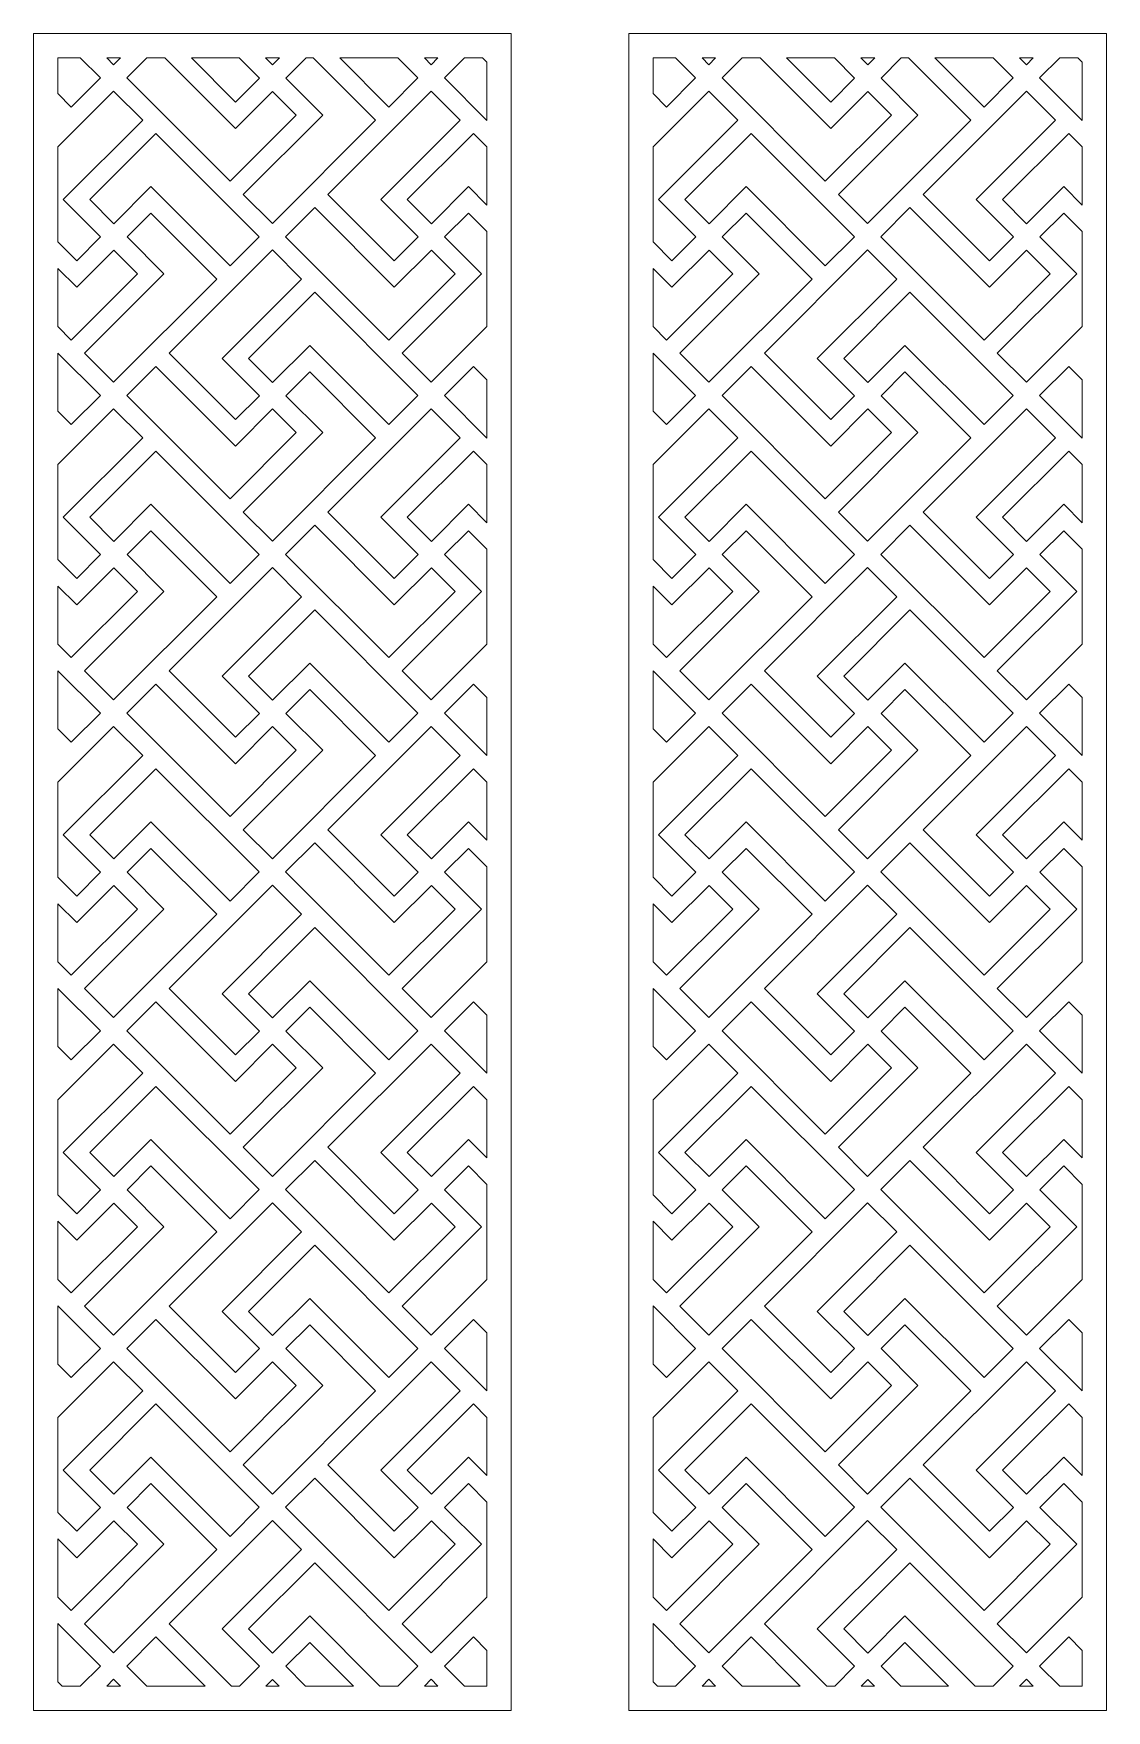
# Model space of a CAD drawing. Header units: centimetres. Extents: x -14 to -1.9, y -9.5 to 9.5.
import ezdxf

# ---------------------------------------------------------------- set-up
doc = ezdxf.new("R2010")
doc.units = ezdxf.units.CM
doc.header["$MEASUREMENT"] = 0
doc.layers.add('layer 1', color=7, linetype='Continuous')

msp = doc.modelspace()

# ---------------------------------------------------------------- linework, layer by layer
at = {"layer": 'layer 1', "color": 250, "lineweight": 9}
msp.add_open_spline([(-14.00925, 9.5), (-14.00925, 9.5), (-8.59617, 9.5), (-8.59617, 9.5), (-8.59617, 9.5), (-8.59617, 9.5), (-8.59617, -9.5), (-8.59617, -9.5), (-8.59617, -9.5), (-8.59617, -9.5), (-14.00925, -9.5), (-14.00925, -9.5), (-14.00925, -9.5), (-14.00925, -9.5), (-14.00925, 9.5), (-14.00925, 9.5)], degree=3, knots=[0, 0, 0, 0, 0.2, 0.2, 0.2, 0.2, 0.4, 0.4, 0.4, 0.4, 0.6, 0.6, 0.6, 0.6, 1, 1, 1, 1], dxfattribs=at)
at = {"layer": 'layer 1', "color": 7, "lineweight": 9}
for points, knots in [([(-7.2639, 9.5), (-7.2639, 9.5), (-1.85082, 9.5), (-1.85082, 9.5), (-1.85082, 9.5), (-1.85082, 9.5), (-1.85082, -9.5), (-1.85082, -9.5), (-1.85082, -9.5), (-1.85082, -9.5), (-7.2639, -9.5), (-7.2639, -9.5), (-7.2639, -9.5), (-7.2639, -9.5), (-7.2639, 9.5), (-7.2639, 9.5)], [0, 0, 0, 0, 0.2, 0.2, 0.2, 0.2, 0.4, 0.4, 0.4, 0.4, 0.6, 0.6, 0.6, 0.6, 1, 1, 1, 1]), ([(-13.73319, 9.22395), (-13.73319, 9.22395), (-13.47895, 9.22395), (-13.47895, 9.22395), (-13.47895, 9.22395), (-13.47895, 9.22395), (-13.25202, 8.99698), (-13.25202, 8.99698), (-13.25202, 8.99698), (-13.25202, 8.99698), (-13.58166, 8.66733), (-13.58166, 8.66733), (-13.58166, 8.66733), (-13.58166, 8.66733), (-13.73319, 8.81888), (-13.73319, 8.81888), (-13.73319, 8.81888), (-13.73319, 8.81888), (-13.73319, 9.22395), (-13.73319, 9.22395)], [0, 0, 0, 0, 0.16666667, 0.16666667, 0.16666667, 0.16666667, 0.33333333, 0.33333333, 0.33333333, 0.33333333, 0.5, 0.5, 0.5, 0.5, 0.66666667, 0.66666667, 0.66666667, 0.66666667, 1, 1, 1, 1]), ([(-13.17919, 9.22395), (-13.17919, 9.22395), (-13.02503, 9.22395), (-13.02503, 9.22395), (-13.02503, 9.22395), (-13.02503, 9.22395), (-13.10211, 9.14687), (-13.10211, 9.14687), (-13.10211, 9.14687), (-13.10211, 9.14687), (-13.17919, 9.22395), (-13.17919, 9.22395)], [0, 0, 0, 0, 0.25, 0.25, 0.25, 0.25, 0.5, 0.5, 0.5, 0.5, 1, 1, 1, 1]), ([(-12.72527, 9.22395), (-12.72527, 9.22395), (-12.51987, 9.22395), (-12.51987, 9.22395), (-12.51987, 9.22395), (-12.51987, 9.22395), (-11.72048, 8.42456), (-11.72048, 8.42456), (-11.72048, 8.42456), (-11.72048, 8.42456), (-11.30028, 8.84476), (-11.30028, 8.84476), (-11.30028, 8.84476), (-11.30028, 8.84476), (-11.03239, 8.57683), (-11.03239, 8.57683), (-11.03239, 8.57683), (-11.03239, 8.57683), (-11.78222, 7.827), (-11.78222, 7.827), (-11.78222, 7.827), (-11.78222, 7.827), (-12.95222, 8.99698), (-12.95222, 8.99698), (-12.95222, 8.99698), (-12.95222, 8.99698), (-12.72527, 9.22395), (-12.72527, 9.22395)], [0, 0, 0, 0, 0.125, 0.125, 0.125, 0.125, 0.25, 0.25, 0.25, 0.25, 0.375, 0.375, 0.375, 0.375, 0.5, 0.5, 0.5, 0.5, 0.625, 0.625, 0.625, 0.625, 0.75, 0.75, 0.75, 0.75, 1, 1, 1, 1]), ([(-12.22014, 9.22395), (-12.22014, 9.22395), (-11.67948, 9.22395), (-11.67948, 9.22395), (-11.67948, 9.22395), (-11.67948, 9.22395), (-11.45015, 8.9946), (-11.45015, 8.9946), (-11.45015, 8.9946), (-11.45015, 8.9946), (-11.72048, 8.72427), (-11.72048, 8.72427), (-11.72048, 8.72427), (-11.72048, 8.72427), (-12.22014, 9.22395), (-12.22014, 9.22395)], [0, 0, 0, 0, 0.2, 0.2, 0.2, 0.2, 0.4, 0.4, 0.4, 0.4, 0.6, 0.6, 0.6, 0.6, 1, 1, 1, 1]), ([(-10.9211, 9.22395), (-10.9211, 9.22395), (-10.83917, 9.22395), (-10.83917, 9.22395), (-10.83917, 9.22395), (-10.83917, 9.22395), (-10.13272, 8.51748), (-10.13272, 8.51748), (-10.13272, 8.51748), (-10.13272, 8.51748), (-11.30273, 7.34747), (-11.30273, 7.34747), (-11.30273, 7.34747), (-11.30273, 7.34747), (-11.63237, 7.67713), (-11.63237, 7.67713), (-11.63237, 7.67713), (-11.63237, 7.67713), (-10.73267, 8.57683), (-10.73267, 8.57683), (-10.73267, 8.57683), (-10.73267, 8.57683), (-11.15042, 8.9946), (-11.15042, 8.9946), (-11.15042, 8.9946), (-11.15042, 8.9946), (-10.9211, 9.22395), (-10.9211, 9.22395)], [0, 0, 0, 0, 0.125, 0.125, 0.125, 0.125, 0.25, 0.25, 0.25, 0.25, 0.375, 0.375, 0.375, 0.375, 0.5, 0.5, 0.5, 0.5, 0.625, 0.625, 0.625, 0.625, 0.75, 0.75, 0.75, 0.75, 1, 1, 1, 1]), ([(-11.37977, 9.22395), (-11.37977, 9.22395), (-11.22083, 9.22395), (-11.22083, 9.22395), (-11.22083, 9.22395), (-11.22083, 9.22395), (-11.30028, 9.14447), (-11.30028, 9.14447), (-11.30028, 9.14447), (-11.30028, 9.14447), (-11.37977, 9.22395), (-11.37977, 9.22395)], [0, 0, 0, 0, 0.25, 0.25, 0.25, 0.25, 0.5, 0.5, 0.5, 0.5, 1, 1, 1, 1]), ([(-10.53947, 9.22395), (-10.53947, 9.22395), (-9.88015, 9.22395), (-9.88015, 9.22395), (-9.88015, 9.22395), (-9.88015, 9.22395), (-9.6532, 8.99698), (-9.6532, 8.99698), (-9.6532, 8.99698), (-9.6532, 8.99698), (-9.98284, 8.66733), (-9.98284, 8.66733), (-9.98284, 8.66733), (-9.98284, 8.66733), (-10.53947, 9.22395), (-10.53947, 9.22395)], [0, 0, 0, 0, 0.2, 0.2, 0.2, 0.2, 0.4, 0.4, 0.4, 0.4, 0.6, 0.6, 0.6, 0.6, 1, 1, 1, 1]), ([(-9.58037, 9.22395), (-9.58037, 9.22395), (-9.42624, 9.22395), (-9.42624, 9.22395), (-9.42624, 9.22395), (-9.42624, 9.22395), (-9.50332, 9.14687), (-9.50332, 9.14687), (-9.50332, 9.14687), (-9.50332, 9.14687), (-9.58037, 9.22395), (-9.58037, 9.22395)], [0, 0, 0, 0, 0.25, 0.25, 0.25, 0.25, 0.5, 0.5, 0.5, 0.5, 1, 1, 1, 1]), ([(-9.12645, 9.22395), (-9.12645, 9.22395), (-8.92108, 9.22395), (-8.92108, 9.22395), (-8.92108, 9.22395), (-8.92108, 9.22395), (-8.8722, 9.17509), (-8.8722, 9.17509), (-8.8722, 9.17509), (-8.8722, 9.17509), (-8.8722, 8.51578), (-8.8722, 8.51578), (-8.8722, 8.51578), (-8.8722, 8.51578), (-9.35344, 8.99698), (-9.35344, 8.99698), (-9.35344, 8.99698), (-9.35344, 8.99698), (-9.12645, 9.22395), (-9.12645, 9.22395)], [0, 0, 0, 0, 0.16666667, 0.16666667, 0.16666667, 0.16666667, 0.33333333, 0.33333333, 0.33333333, 0.33333333, 0.5, 0.5, 0.5, 0.5, 0.66666667, 0.66666667, 0.66666667, 0.66666667, 1, 1, 1, 1]), ([(-6.98784, 9.22395), (-6.98784, 9.22395), (-6.7336, 9.22395), (-6.7336, 9.22395), (-6.7336, 9.22395), (-6.7336, 9.22395), (-6.50667, 8.99698), (-6.50667, 8.99698), (-6.50667, 8.99698), (-6.50667, 8.99698), (-6.83631, 8.66733), (-6.83631, 8.66733), (-6.83631, 8.66733), (-6.83631, 8.66733), (-6.98784, 8.81888), (-6.98784, 8.81888), (-6.98784, 8.81888), (-6.98784, 8.81888), (-6.98784, 9.22395), (-6.98784, 9.22395)], [0, 0, 0, 0, 0.16666667, 0.16666667, 0.16666667, 0.16666667, 0.33333333, 0.33333333, 0.33333333, 0.33333333, 0.5, 0.5, 0.5, 0.5, 0.66666667, 0.66666667, 0.66666667, 0.66666667, 1, 1, 1, 1]), ([(-6.43384, 9.22395), (-6.43384, 9.22395), (-6.27968, 9.22395), (-6.27968, 9.22395), (-6.27968, 9.22395), (-6.27968, 9.22395), (-6.35676, 9.14687), (-6.35676, 9.14687), (-6.35676, 9.14687), (-6.35676, 9.14687), (-6.43384, 9.22395), (-6.43384, 9.22395)], [0, 0, 0, 0, 0.25, 0.25, 0.25, 0.25, 0.5, 0.5, 0.5, 0.5, 1, 1, 1, 1]), ([(-5.97992, 9.22395), (-5.97992, 9.22395), (-5.77452, 9.22395), (-5.77452, 9.22395), (-5.77452, 9.22395), (-5.77452, 9.22395), (-4.97513, 8.42456), (-4.97513, 8.42456), (-4.97513, 8.42456), (-4.97513, 8.42456), (-4.55493, 8.84476), (-4.55493, 8.84476), (-4.55493, 8.84476), (-4.55493, 8.84476), (-4.28704, 8.57683), (-4.28704, 8.57683), (-4.28704, 8.57683), (-4.28704, 8.57683), (-5.03687, 7.827), (-5.03687, 7.827), (-5.03687, 7.827), (-5.03687, 7.827), (-6.20687, 8.99698), (-6.20687, 8.99698), (-6.20687, 8.99698), (-6.20687, 8.99698), (-5.97992, 9.22395), (-5.97992, 9.22395)], [0, 0, 0, 0, 0.125, 0.125, 0.125, 0.125, 0.25, 0.25, 0.25, 0.25, 0.375, 0.375, 0.375, 0.375, 0.5, 0.5, 0.5, 0.5, 0.625, 0.625, 0.625, 0.625, 0.75, 0.75, 0.75, 0.75, 1, 1, 1, 1]), ([(-5.47479, 9.22395), (-5.47479, 9.22395), (-4.93413, 9.22395), (-4.93413, 9.22395), (-4.93413, 9.22395), (-4.93413, 9.22395), (-4.7048, 8.9946), (-4.7048, 8.9946), (-4.7048, 8.9946), (-4.7048, 8.9946), (-4.97513, 8.72427), (-4.97513, 8.72427), (-4.97513, 8.72427), (-4.97513, 8.72427), (-5.47479, 9.22395), (-5.47479, 9.22395)], [0, 0, 0, 0, 0.2, 0.2, 0.2, 0.2, 0.4, 0.4, 0.4, 0.4, 0.6, 0.6, 0.6, 0.6, 1, 1, 1, 1]), ([(-4.17575, 9.22395), (-4.17575, 9.22395), (-4.09382, 9.22395), (-4.09382, 9.22395), (-4.09382, 9.22395), (-4.09382, 9.22395), (-3.38737, 8.51748), (-3.38737, 8.51748), (-3.38737, 8.51748), (-3.38737, 8.51748), (-4.55738, 7.34747), (-4.55738, 7.34747), (-4.55738, 7.34747), (-4.55738, 7.34747), (-4.88702, 7.67713), (-4.88702, 7.67713), (-4.88702, 7.67713), (-4.88702, 7.67713), (-3.98732, 8.57683), (-3.98732, 8.57683), (-3.98732, 8.57683), (-3.98732, 8.57683), (-4.40507, 8.9946), (-4.40507, 8.9946), (-4.40507, 8.9946), (-4.40507, 8.9946), (-4.17575, 9.22395), (-4.17575, 9.22395)], [0, 0, 0, 0, 0.125, 0.125, 0.125, 0.125, 0.25, 0.25, 0.25, 0.25, 0.375, 0.375, 0.375, 0.375, 0.5, 0.5, 0.5, 0.5, 0.625, 0.625, 0.625, 0.625, 0.75, 0.75, 0.75, 0.75, 1, 1, 1, 1]), ([(-4.63442, 9.22395), (-4.63442, 9.22395), (-4.47548, 9.22395), (-4.47548, 9.22395), (-4.47548, 9.22395), (-4.47548, 9.22395), (-4.55493, 9.14447), (-4.55493, 9.14447), (-4.55493, 9.14447), (-4.55493, 9.14447), (-4.63442, 9.22395), (-4.63442, 9.22395)], [0, 0, 0, 0, 0.25, 0.25, 0.25, 0.25, 0.5, 0.5, 0.5, 0.5, 1, 1, 1, 1]), ([(-3.79412, 9.22395), (-3.79412, 9.22395), (-3.1348, 9.22395), (-3.1348, 9.22395), (-3.1348, 9.22395), (-3.1348, 9.22395), (-2.90785, 8.99698), (-2.90785, 8.99698), (-2.90785, 8.99698), (-2.90785, 8.99698), (-3.23749, 8.66733), (-3.23749, 8.66733), (-3.23749, 8.66733), (-3.23749, 8.66733), (-3.79412, 9.22395), (-3.79412, 9.22395)], [0, 0, 0, 0, 0.2, 0.2, 0.2, 0.2, 0.4, 0.4, 0.4, 0.4, 0.6, 0.6, 0.6, 0.6, 1, 1, 1, 1]), ([(-2.83502, 9.22395), (-2.83502, 9.22395), (-2.68089, 9.22395), (-2.68089, 9.22395), (-2.68089, 9.22395), (-2.68089, 9.22395), (-2.75797, 9.14687), (-2.75797, 9.14687), (-2.75797, 9.14687), (-2.75797, 9.14687), (-2.83502, 9.22395), (-2.83502, 9.22395)], [0, 0, 0, 0, 0.25, 0.25, 0.25, 0.25, 0.5, 0.5, 0.5, 0.5, 1, 1, 1, 1]), ([(-2.3811, 9.22395), (-2.3811, 9.22395), (-2.17573, 9.22395), (-2.17573, 9.22395), (-2.17573, 9.22395), (-2.17573, 9.22395), (-2.12685, 9.17509), (-2.12685, 9.17509), (-2.12685, 9.17509), (-2.12685, 9.17509), (-2.12685, 8.51578), (-2.12685, 8.51578), (-2.12685, 8.51578), (-2.12685, 8.51578), (-2.60809, 8.99698), (-2.60809, 8.99698), (-2.60809, 8.99698), (-2.60809, 8.99698), (-2.3811, 9.22395), (-2.3811, 9.22395)], [0, 0, 0, 0, 0.16666667, 0.16666667, 0.16666667, 0.16666667, 0.33333333, 0.33333333, 0.33333333, 0.33333333, 0.5, 0.5, 0.5, 0.5, 0.66666667, 0.66666667, 0.66666667, 0.66666667, 1, 1, 1, 1]), ([(-13.73319, 7.13819), (-13.73319, 7.13819), (-13.73319, 8.216), (-13.73319, 8.216), (-13.73319, 8.216), (-13.73319, 8.216), (-13.10211, 8.8471), (-13.10211, 8.8471), (-13.10211, 8.8471), (-13.10211, 8.8471), (-12.77243, 8.51745), (-12.77243, 8.51745), (-12.77243, 8.51745), (-12.77243, 8.51745), (-13.67211, 7.61778), (-13.67211, 7.61778), (-13.67211, 7.61778), (-13.67211, 7.61778), (-13.24953, 7.19521), (-13.24953, 7.19521), (-13.24953, 7.19521), (-13.24953, 7.19521), (-13.51989, 6.92488), (-13.51989, 6.92488), (-13.51989, 6.92488), (-13.51989, 6.92488), (-13.73319, 7.13819), (-13.73319, 7.13819)], [0, 0, 0, 0, 0.125, 0.125, 0.125, 0.125, 0.25, 0.25, 0.25, 0.25, 0.375, 0.375, 0.375, 0.375, 0.5, 0.5, 0.5, 0.5, 0.625, 0.625, 0.625, 0.625, 0.75, 0.75, 0.75, 0.75, 1, 1, 1, 1]), ([(-9.17368, 8.51743), (-9.17368, 8.51743), (-9.50332, 8.8471), (-9.50332, 8.8471), (-9.50332, 8.8471), (-9.50332, 8.8471), (-10.67333, 7.6771), (-10.67333, 7.6771), (-10.67333, 7.6771), (-10.67333, 7.6771), (-9.92108, 6.92488), (-9.92108, 6.92488), (-9.92108, 6.92488), (-9.92108, 6.92488), (-9.65074, 7.19521), (-9.65074, 7.19521), (-9.65074, 7.19521), (-9.65074, 7.19521), (-10.07332, 7.61778), (-10.07332, 7.61778), (-10.07332, 7.61778), (-10.07332, 7.61778), (-9.17368, 8.51743), (-9.17368, 8.51743)], [0, 0, 0, 0, 0.14285714, 0.14285714, 0.14285714, 0.14285714, 0.28571429, 0.28571429, 0.28571429, 0.28571429, 0.42857143, 0.42857143, 0.42857143, 0.42857143, 0.57142857, 0.57142857, 0.57142857, 0.57142857, 0.71428571, 0.71428571, 0.71428571, 0.71428571, 1, 1, 1, 1]), ([(-6.98784, 7.13819), (-6.98784, 7.13819), (-6.98784, 8.216), (-6.98784, 8.216), (-6.98784, 8.216), (-6.98784, 8.216), (-6.35676, 8.8471), (-6.35676, 8.8471), (-6.35676, 8.8471), (-6.35676, 8.8471), (-6.02708, 8.51745), (-6.02708, 8.51745), (-6.02708, 8.51745), (-6.02708, 8.51745), (-6.92676, 7.61778), (-6.92676, 7.61778), (-6.92676, 7.61778), (-6.92676, 7.61778), (-6.50418, 7.19521), (-6.50418, 7.19521), (-6.50418, 7.19521), (-6.50418, 7.19521), (-6.77454, 6.92488), (-6.77454, 6.92488), (-6.77454, 6.92488), (-6.77454, 6.92488), (-6.98784, 7.13819), (-6.98784, 7.13819)], [0, 0, 0, 0, 0.125, 0.125, 0.125, 0.125, 0.25, 0.25, 0.25, 0.25, 0.375, 0.375, 0.375, 0.375, 0.5, 0.5, 0.5, 0.5, 0.625, 0.625, 0.625, 0.625, 0.75, 0.75, 0.75, 0.75, 1, 1, 1, 1]), ([(-2.42833, 8.51743), (-2.42833, 8.51743), (-2.75797, 8.8471), (-2.75797, 8.8471), (-2.75797, 8.8471), (-2.75797, 8.8471), (-3.92798, 7.6771), (-3.92798, 7.6771), (-3.92798, 7.6771), (-3.92798, 7.6771), (-3.17573, 6.92488), (-3.17573, 6.92488), (-3.17573, 6.92488), (-3.17573, 6.92488), (-2.90539, 7.19521), (-2.90539, 7.19521), (-2.90539, 7.19521), (-2.90539, 7.19521), (-3.32797, 7.61778), (-3.32797, 7.61778), (-3.32797, 7.61778), (-3.32797, 7.61778), (-2.42833, 8.51743), (-2.42833, 8.51743)], [0, 0, 0, 0, 0.14285714, 0.14285714, 0.14285714, 0.14285714, 0.28571429, 0.28571429, 0.28571429, 0.28571429, 0.42857143, 0.42857143, 0.42857143, 0.42857143, 0.57142857, 0.57142857, 0.57142857, 0.57142857, 0.71428571, 0.71428571, 0.71428571, 0.71428571, 1, 1, 1, 1]), ([(-11.4526, 7.19759), (-11.4526, 7.19759), (-12.62261, 8.36758), (-12.62261, 8.36758), (-12.62261, 8.36758), (-12.62261, 8.36758), (-13.37241, 7.61778), (-13.37241, 7.61778), (-13.37241, 7.61778), (-13.37241, 7.61778), (-13.09968, 7.34506), (-13.09968, 7.34506), (-13.09968, 7.34506), (-13.09968, 7.34506), (-12.67953, 7.76522), (-12.67953, 7.76522), (-12.67953, 7.76522), (-12.67953, 7.76522), (-11.78225, 6.86793), (-11.78225, 6.86793), (-11.78225, 6.86793), (-11.78225, 6.86793), (-11.4526, 7.19759), (-11.4526, 7.19759)], [0, 0, 0, 0, 0.14285714, 0.14285714, 0.14285714, 0.14285714, 0.28571429, 0.28571429, 0.28571429, 0.28571429, 0.42857143, 0.42857143, 0.42857143, 0.42857143, 0.57142857, 0.57142857, 0.57142857, 0.57142857, 0.71428571, 0.71428571, 0.71428571, 0.71428571, 1, 1, 1, 1]), ([(-8.8722, 8.216), (-8.8722, 8.216), (-8.8722, 7.5567), (-8.8722, 7.5567), (-8.8722, 7.5567), (-8.8722, 7.5567), (-9.08074, 7.76522), (-9.08074, 7.76522), (-9.08074, 7.76522), (-9.08074, 7.76522), (-9.50089, 7.34506), (-9.50089, 7.34506), (-9.50089, 7.34506), (-9.50089, 7.34506), (-9.77359, 7.61778), (-9.77359, 7.61778), (-9.77359, 7.61778), (-9.77359, 7.61778), (-9.02379, 8.36758), (-9.02379, 8.36758), (-9.02379, 8.36758), (-9.02379, 8.36758), (-8.8722, 8.216), (-8.8722, 8.216)], [0, 0, 0, 0, 0.14285714, 0.14285714, 0.14285714, 0.14285714, 0.28571429, 0.28571429, 0.28571429, 0.28571429, 0.42857143, 0.42857143, 0.42857143, 0.42857143, 0.57142857, 0.57142857, 0.57142857, 0.57142857, 0.71428571, 0.71428571, 0.71428571, 0.71428571, 1, 1, 1, 1]), ([(-4.70725, 7.19759), (-4.70725, 7.19759), (-5.87726, 8.36758), (-5.87726, 8.36758), (-5.87726, 8.36758), (-5.87726, 8.36758), (-6.62706, 7.61778), (-6.62706, 7.61778), (-6.62706, 7.61778), (-6.62706, 7.61778), (-6.35433, 7.34506), (-6.35433, 7.34506), (-6.35433, 7.34506), (-6.35433, 7.34506), (-5.93418, 7.76522), (-5.93418, 7.76522), (-5.93418, 7.76522), (-5.93418, 7.76522), (-5.0369, 6.86793), (-5.0369, 6.86793), (-5.0369, 6.86793), (-5.0369, 6.86793), (-4.70725, 7.19759), (-4.70725, 7.19759)], [0, 0, 0, 0, 0.14285714, 0.14285714, 0.14285714, 0.14285714, 0.28571429, 0.28571429, 0.28571429, 0.28571429, 0.42857143, 0.42857143, 0.42857143, 0.42857143, 0.57142857, 0.57142857, 0.57142857, 0.57142857, 0.71428571, 0.71428571, 0.71428571, 0.71428571, 1, 1, 1, 1]), ([(-2.12685, 8.216), (-2.12685, 8.216), (-2.12685, 7.5567), (-2.12685, 7.5567), (-2.12685, 7.5567), (-2.12685, 7.5567), (-2.33539, 7.76522), (-2.33539, 7.76522), (-2.33539, 7.76522), (-2.33539, 7.76522), (-2.75554, 7.34506), (-2.75554, 7.34506), (-2.75554, 7.34506), (-2.75554, 7.34506), (-3.02824, 7.61778), (-3.02824, 7.61778), (-3.02824, 7.61778), (-3.02824, 7.61778), (-2.27844, 8.36758), (-2.27844, 8.36758), (-2.27844, 8.36758), (-2.27844, 8.36758), (-2.12685, 8.216), (-2.12685, 8.216)], [0, 0, 0, 0, 0.14285714, 0.14285714, 0.14285714, 0.14285714, 0.28571429, 0.28571429, 0.28571429, 0.28571429, 0.42857143, 0.42857143, 0.42857143, 0.42857143, 0.57142857, 0.57142857, 0.57142857, 0.57142857, 0.71428571, 0.71428571, 0.71428571, 0.71428571, 1, 1, 1, 1]), ([(-13.43177, 5.87773), (-13.43177, 5.87773), (-13.10211, 5.54808), (-13.10211, 5.54808), (-13.10211, 5.54808), (-13.10211, 5.54808), (-11.9321, 6.71808), (-11.9321, 6.71808), (-11.9321, 6.71808), (-11.9321, 6.71808), (-12.67953, 7.46551), (-12.67953, 7.46551), (-12.67953, 7.46551), (-12.67953, 7.46551), (-12.94983, 7.19521), (-12.94983, 7.19521), (-12.94983, 7.19521), (-12.94983, 7.19521), (-12.53205, 6.77744), (-12.53205, 6.77744), (-12.53205, 6.77744), (-12.53205, 6.77744), (-13.43177, 5.87773), (-13.43177, 5.87773)], [0, 0, 0, 0, 0.14285714, 0.14285714, 0.14285714, 0.14285714, 0.28571429, 0.28571429, 0.28571429, 0.28571429, 0.42857143, 0.42857143, 0.42857143, 0.42857143, 0.57142857, 0.57142857, 0.57142857, 0.57142857, 0.71428571, 0.71428571, 0.71428571, 0.71428571, 1, 1, 1, 1]), ([(-10.82315, 7.52725), (-10.82315, 7.52725), (-11.15282, 7.19759), (-11.15282, 7.19759), (-11.15282, 7.19759), (-11.15282, 7.19759), (-9.98284, 6.02759), (-9.98284, 6.02759), (-9.98284, 6.02759), (-9.98284, 6.02759), (-9.23299, 6.77744), (-9.23299, 6.77744), (-9.23299, 6.77744), (-9.23299, 6.77744), (-9.50089, 7.04535), (-9.50089, 7.04535), (-9.50089, 7.04535), (-9.50089, 7.04535), (-9.92108, 6.62517), (-9.92108, 6.62517), (-9.92108, 6.62517), (-9.92108, 6.62517), (-10.82315, 7.52725), (-10.82315, 7.52725)], [0, 0, 0, 0, 0.14285714, 0.14285714, 0.14285714, 0.14285714, 0.28571429, 0.28571429, 0.28571429, 0.28571429, 0.42857143, 0.42857143, 0.42857143, 0.42857143, 0.57142857, 0.57142857, 0.57142857, 0.57142857, 0.71428571, 0.71428571, 0.71428571, 0.71428571, 1, 1, 1, 1]), ([(-8.8722, 7.25699), (-8.8722, 7.25699), (-8.8722, 6.17917), (-8.8722, 6.17917), (-8.8722, 6.17917), (-8.8722, 6.17917), (-9.50332, 5.54808), (-9.50332, 5.54808), (-9.50332, 5.54808), (-9.50332, 5.54808), (-9.83297, 5.87773), (-9.83297, 5.87773), (-9.83297, 5.87773), (-9.83297, 5.87773), (-8.93325, 6.77744), (-8.93325, 6.77744), (-8.93325, 6.77744), (-8.93325, 6.77744), (-9.35104, 7.19521), (-9.35104, 7.19521), (-9.35104, 7.19521), (-9.35104, 7.19521), (-9.08074, 7.46551), (-9.08074, 7.46551), (-9.08074, 7.46551), (-9.08074, 7.46551), (-8.8722, 7.25699), (-8.8722, 7.25699)], [0, 0, 0, 0, 0.125, 0.125, 0.125, 0.125, 0.25, 0.25, 0.25, 0.25, 0.375, 0.375, 0.375, 0.375, 0.5, 0.5, 0.5, 0.5, 0.625, 0.625, 0.625, 0.625, 0.75, 0.75, 0.75, 0.75, 1, 1, 1, 1]), ([(-6.68642, 5.87773), (-6.68642, 5.87773), (-6.35676, 5.54808), (-6.35676, 5.54808), (-6.35676, 5.54808), (-6.35676, 5.54808), (-5.18675, 6.71808), (-5.18675, 6.71808), (-5.18675, 6.71808), (-5.18675, 6.71808), (-5.93418, 7.46551), (-5.93418, 7.46551), (-5.93418, 7.46551), (-5.93418, 7.46551), (-6.20448, 7.19521), (-6.20448, 7.19521), (-6.20448, 7.19521), (-6.20448, 7.19521), (-5.7867, 6.77744), (-5.7867, 6.77744), (-5.7867, 6.77744), (-5.7867, 6.77744), (-6.68642, 5.87773), (-6.68642, 5.87773)], [0, 0, 0, 0, 0.14285714, 0.14285714, 0.14285714, 0.14285714, 0.28571429, 0.28571429, 0.28571429, 0.28571429, 0.42857143, 0.42857143, 0.42857143, 0.42857143, 0.57142857, 0.57142857, 0.57142857, 0.57142857, 0.71428571, 0.71428571, 0.71428571, 0.71428571, 1, 1, 1, 1]), ([(-4.0778, 7.52725), (-4.0778, 7.52725), (-4.40747, 7.19759), (-4.40747, 7.19759), (-4.40747, 7.19759), (-4.40747, 7.19759), (-3.23749, 6.02759), (-3.23749, 6.02759), (-3.23749, 6.02759), (-3.23749, 6.02759), (-2.48764, 6.77744), (-2.48764, 6.77744), (-2.48764, 6.77744), (-2.48764, 6.77744), (-2.75554, 7.04535), (-2.75554, 7.04535), (-2.75554, 7.04535), (-2.75554, 7.04535), (-3.17573, 6.62517), (-3.17573, 6.62517), (-3.17573, 6.62517), (-3.17573, 6.62517), (-4.0778, 7.52725), (-4.0778, 7.52725)], [0, 0, 0, 0, 0.14285714, 0.14285714, 0.14285714, 0.14285714, 0.28571429, 0.28571429, 0.28571429, 0.28571429, 0.42857143, 0.42857143, 0.42857143, 0.42857143, 0.57142857, 0.57142857, 0.57142857, 0.57142857, 0.71428571, 0.71428571, 0.71428571, 0.71428571, 1, 1, 1, 1]), ([(-2.12685, 7.25699), (-2.12685, 7.25699), (-2.12685, 6.17917), (-2.12685, 6.17917), (-2.12685, 6.17917), (-2.12685, 6.17917), (-2.75797, 5.54808), (-2.75797, 5.54808), (-2.75797, 5.54808), (-2.75797, 5.54808), (-3.08762, 5.87773), (-3.08762, 5.87773), (-3.08762, 5.87773), (-3.08762, 5.87773), (-2.1879, 6.77744), (-2.1879, 6.77744), (-2.1879, 6.77744), (-2.1879, 6.77744), (-2.60569, 7.19521), (-2.60569, 7.19521), (-2.60569, 7.19521), (-2.60569, 7.19521), (-2.33539, 7.46551), (-2.33539, 7.46551), (-2.33539, 7.46551), (-2.33539, 7.46551), (-2.12685, 7.25699), (-2.12685, 7.25699)], [0, 0, 0, 0, 0.125, 0.125, 0.125, 0.125, 0.25, 0.25, 0.25, 0.25, 0.375, 0.375, 0.375, 0.375, 0.5, 0.5, 0.5, 0.5, 0.625, 0.625, 0.625, 0.625, 0.75, 0.75, 0.75, 0.75, 1, 1, 1, 1]), ([(-13.73319, 6.17917), (-13.73319, 6.17917), (-13.73319, 6.83848), (-13.73319, 6.83848), (-13.73319, 6.83848), (-13.73319, 6.83848), (-13.51989, 6.62517), (-13.51989, 6.62517), (-13.51989, 6.62517), (-13.51989, 6.62517), (-13.09968, 7.04535), (-13.09968, 7.04535), (-13.09968, 7.04535), (-13.09968, 7.04535), (-12.83177, 6.77744), (-12.83177, 6.77744), (-12.83177, 6.77744), (-12.83177, 6.77744), (-13.5816, 6.02759), (-13.5816, 6.02759), (-13.5816, 6.02759), (-13.5816, 6.02759), (-13.73319, 6.17917), (-13.73319, 6.17917)], [0, 0, 0, 0, 0.14285714, 0.14285714, 0.14285714, 0.14285714, 0.28571429, 0.28571429, 0.28571429, 0.28571429, 0.42857143, 0.42857143, 0.42857143, 0.42857143, 0.57142857, 0.57142857, 0.57142857, 0.57142857, 0.71428571, 0.71428571, 0.71428571, 0.71428571, 1, 1, 1, 1]), ([(-10.97306, 6.71804), (-10.97306, 6.71804), (-11.30273, 7.0477), (-11.30273, 7.0477), (-11.30273, 7.0477), (-11.30273, 7.0477), (-12.4727, 5.87771), (-12.4727, 5.87771), (-12.4727, 5.87771), (-12.4727, 5.87771), (-11.72048, 5.12547), (-11.72048, 5.12547), (-11.72048, 5.12547), (-11.72048, 5.12547), (-11.45015, 5.39582), (-11.45015, 5.39582), (-11.45015, 5.39582), (-11.45015, 5.39582), (-11.8727, 5.81838), (-11.8727, 5.81838), (-11.8727, 5.81838), (-11.8727, 5.81838), (-10.97306, 6.71804), (-10.97306, 6.71804)], [0, 0, 0, 0, 0.14285714, 0.14285714, 0.14285714, 0.14285714, 0.28571429, 0.28571429, 0.28571429, 0.28571429, 0.42857143, 0.42857143, 0.42857143, 0.42857143, 0.57142857, 0.57142857, 0.57142857, 0.57142857, 0.71428571, 0.71428571, 0.71428571, 0.71428571, 1, 1, 1, 1]), ([(-6.98784, 6.17917), (-6.98784, 6.17917), (-6.98784, 6.83848), (-6.98784, 6.83848), (-6.98784, 6.83848), (-6.98784, 6.83848), (-6.77454, 6.62517), (-6.77454, 6.62517), (-6.77454, 6.62517), (-6.77454, 6.62517), (-6.35433, 7.04535), (-6.35433, 7.04535), (-6.35433, 7.04535), (-6.35433, 7.04535), (-6.08642, 6.77744), (-6.08642, 6.77744), (-6.08642, 6.77744), (-6.08642, 6.77744), (-6.83625, 6.02759), (-6.83625, 6.02759), (-6.83625, 6.02759), (-6.83625, 6.02759), (-6.98784, 6.17917), (-6.98784, 6.17917)], [0, 0, 0, 0, 0.14285714, 0.14285714, 0.14285714, 0.14285714, 0.28571429, 0.28571429, 0.28571429, 0.28571429, 0.42857143, 0.42857143, 0.42857143, 0.42857143, 0.57142857, 0.57142857, 0.57142857, 0.57142857, 0.71428571, 0.71428571, 0.71428571, 0.71428571, 1, 1, 1, 1]), ([(-4.22771, 6.71804), (-4.22771, 6.71804), (-4.55738, 7.0477), (-4.55738, 7.0477), (-4.55738, 7.0477), (-4.55738, 7.0477), (-5.72735, 5.87771), (-5.72735, 5.87771), (-5.72735, 5.87771), (-5.72735, 5.87771), (-4.97513, 5.12547), (-4.97513, 5.12547), (-4.97513, 5.12547), (-4.97513, 5.12547), (-4.7048, 5.39582), (-4.7048, 5.39582), (-4.7048, 5.39582), (-4.7048, 5.39582), (-5.12735, 5.81838), (-5.12735, 5.81838), (-5.12735, 5.81838), (-5.12735, 5.81838), (-4.22771, 6.71804), (-4.22771, 6.71804)], [0, 0, 0, 0, 0.14285714, 0.14285714, 0.14285714, 0.14285714, 0.28571429, 0.28571429, 0.28571429, 0.28571429, 0.42857143, 0.42857143, 0.42857143, 0.42857143, 0.57142857, 0.57142857, 0.57142857, 0.57142857, 0.71428571, 0.71428571, 0.71428571, 0.71428571, 1, 1, 1, 1]), ([(-9.6532, 5.3982), (-9.6532, 5.3982), (-10.8232, 6.56819), (-10.8232, 6.56819), (-10.8232, 6.56819), (-10.8232, 6.56819), (-11.573, 5.81838), (-11.573, 5.81838), (-11.573, 5.81838), (-11.573, 5.81838), (-11.30028, 5.54567), (-11.30028, 5.54567), (-11.30028, 5.54567), (-11.30028, 5.54567), (-10.88012, 5.96582), (-10.88012, 5.96582), (-10.88012, 5.96582), (-10.88012, 5.96582), (-9.98284, 5.06854), (-9.98284, 5.06854), (-9.98284, 5.06854), (-9.98284, 5.06854), (-9.6532, 5.3982), (-9.6532, 5.3982)], [0, 0, 0, 0, 0.14285714, 0.14285714, 0.14285714, 0.14285714, 0.28571429, 0.28571429, 0.28571429, 0.28571429, 0.42857143, 0.42857143, 0.42857143, 0.42857143, 0.57142857, 0.57142857, 0.57142857, 0.57142857, 0.71428571, 0.71428571, 0.71428571, 0.71428571, 1, 1, 1, 1]), ([(-2.90785, 5.3982), (-2.90785, 5.3982), (-4.07785, 6.56819), (-4.07785, 6.56819), (-4.07785, 6.56819), (-4.07785, 6.56819), (-4.82765, 5.81838), (-4.82765, 5.81838), (-4.82765, 5.81838), (-4.82765, 5.81838), (-4.55493, 5.54567), (-4.55493, 5.54567), (-4.55493, 5.54567), (-4.55493, 5.54567), (-4.13477, 5.96582), (-4.13477, 5.96582), (-4.13477, 5.96582), (-4.13477, 5.96582), (-3.23749, 5.06854), (-3.23749, 5.06854), (-3.23749, 5.06854), (-3.23749, 5.06854), (-2.90785, 5.3982), (-2.90785, 5.3982)], [0, 0, 0, 0, 0.14285714, 0.14285714, 0.14285714, 0.14285714, 0.28571429, 0.28571429, 0.28571429, 0.28571429, 0.42857143, 0.42857143, 0.42857143, 0.42857143, 0.57142857, 0.57142857, 0.57142857, 0.57142857, 0.71428571, 0.71428571, 0.71428571, 0.71428571, 1, 1, 1, 1]), ([(-13.73319, 5.22009), (-13.73319, 5.22009), (-13.73319, 5.87939), (-13.73319, 5.87939), (-13.73319, 5.87939), (-13.73319, 5.87939), (-13.25202, 5.3982), (-13.25202, 5.3982), (-13.25202, 5.3982), (-13.25202, 5.3982), (-13.58166, 5.06854), (-13.58166, 5.06854), (-13.58166, 5.06854), (-13.58166, 5.06854), (-13.73319, 5.22009), (-13.73319, 5.22009)], [0, 0, 0, 0, 0.2, 0.2, 0.2, 0.2, 0.4, 0.4, 0.4, 0.4, 0.6, 0.6, 0.6, 0.6, 1, 1, 1, 1]), ([(-12.95222, 5.3982), (-12.95222, 5.3982), (-11.78222, 4.22819), (-11.78222, 4.22819), (-11.78222, 4.22819), (-11.78222, 4.22819), (-11.03239, 4.97805), (-11.03239, 4.97805), (-11.03239, 4.97805), (-11.03239, 4.97805), (-11.30028, 5.24595), (-11.30028, 5.24595), (-11.30028, 5.24595), (-11.30028, 5.24595), (-11.72048, 4.82576), (-11.72048, 4.82576), (-11.72048, 4.82576), (-11.72048, 4.82576), (-12.62256, 5.72784), (-12.62256, 5.72784), (-12.62256, 5.72784), (-12.62256, 5.72784), (-12.95222, 5.3982), (-12.95222, 5.3982)], [0, 0, 0, 0, 0.14285714, 0.14285714, 0.14285714, 0.14285714, 0.28571429, 0.28571429, 0.28571429, 0.28571429, 0.42857143, 0.42857143, 0.42857143, 0.42857143, 0.57142857, 0.57142857, 0.57142857, 0.57142857, 0.71428571, 0.71428571, 0.71428571, 0.71428571, 1, 1, 1, 1]), ([(-8.8722, 5.57629), (-8.8722, 5.57629), (-8.8722, 4.917), (-8.8722, 4.917), (-8.8722, 4.917), (-8.8722, 4.917), (-9.35344, 5.3982), (-9.35344, 5.3982), (-9.35344, 5.3982), (-9.35344, 5.3982), (-9.02379, 5.72784), (-9.02379, 5.72784), (-9.02379, 5.72784), (-9.02379, 5.72784), (-8.8722, 5.57629), (-8.8722, 5.57629)], [0, 0, 0, 0, 0.2, 0.2, 0.2, 0.2, 0.4, 0.4, 0.4, 0.4, 0.6, 0.6, 0.6, 0.6, 1, 1, 1, 1]), ([(-6.98784, 5.22009), (-6.98784, 5.22009), (-6.98784, 5.87939), (-6.98784, 5.87939), (-6.98784, 5.87939), (-6.98784, 5.87939), (-6.50667, 5.3982), (-6.50667, 5.3982), (-6.50667, 5.3982), (-6.50667, 5.3982), (-6.83631, 5.06854), (-6.83631, 5.06854), (-6.83631, 5.06854), (-6.83631, 5.06854), (-6.98784, 5.22009), (-6.98784, 5.22009)], [0, 0, 0, 0, 0.2, 0.2, 0.2, 0.2, 0.4, 0.4, 0.4, 0.4, 0.6, 0.6, 0.6, 0.6, 1, 1, 1, 1]), ([(-6.20687, 5.3982), (-6.20687, 5.3982), (-5.03687, 4.22819), (-5.03687, 4.22819), (-5.03687, 4.22819), (-5.03687, 4.22819), (-4.28704, 4.97805), (-4.28704, 4.97805), (-4.28704, 4.97805), (-4.28704, 4.97805), (-4.55493, 5.24595), (-4.55493, 5.24595), (-4.55493, 5.24595), (-4.55493, 5.24595), (-4.97513, 4.82576), (-4.97513, 4.82576), (-4.97513, 4.82576), (-4.97513, 4.82576), (-5.87721, 5.72784), (-5.87721, 5.72784), (-5.87721, 5.72784), (-5.87721, 5.72784), (-6.20687, 5.3982), (-6.20687, 5.3982)], [0, 0, 0, 0, 0.14285714, 0.14285714, 0.14285714, 0.14285714, 0.28571429, 0.28571429, 0.28571429, 0.28571429, 0.42857143, 0.42857143, 0.42857143, 0.42857143, 0.57142857, 0.57142857, 0.57142857, 0.57142857, 0.71428571, 0.71428571, 0.71428571, 0.71428571, 1, 1, 1, 1]), ([(-2.12685, 5.57629), (-2.12685, 5.57629), (-2.12685, 4.917), (-2.12685, 4.917), (-2.12685, 4.917), (-2.12685, 4.917), (-2.60809, 5.3982), (-2.60809, 5.3982), (-2.60809, 5.3982), (-2.60809, 5.3982), (-2.27844, 5.72784), (-2.27844, 5.72784), (-2.27844, 5.72784), (-2.27844, 5.72784), (-2.12685, 5.57629), (-2.12685, 5.57629)], [0, 0, 0, 0, 0.2, 0.2, 0.2, 0.2, 0.4, 0.4, 0.4, 0.4, 0.6, 0.6, 0.6, 0.6, 1, 1, 1, 1]), ([(-11.63237, 4.07834), (-11.63237, 4.07834), (-11.30273, 3.74868), (-11.30273, 3.74868), (-11.30273, 3.74868), (-11.30273, 3.74868), (-10.13272, 4.91868), (-10.13272, 4.91868), (-10.13272, 4.91868), (-10.13272, 4.91868), (-10.88012, 5.6661), (-10.88012, 5.6661), (-10.88012, 5.6661), (-10.88012, 5.6661), (-11.15042, 5.39582), (-11.15042, 5.39582), (-11.15042, 5.39582), (-11.15042, 5.39582), (-10.73267, 4.97805), (-10.73267, 4.97805), (-10.73267, 4.97805), (-10.73267, 4.97805), (-11.63237, 4.07834), (-11.63237, 4.07834)], [0, 0, 0, 0, 0.14285714, 0.14285714, 0.14285714, 0.14285714, 0.28571429, 0.28571429, 0.28571429, 0.28571429, 0.42857143, 0.42857143, 0.42857143, 0.42857143, 0.57142857, 0.57142857, 0.57142857, 0.57142857, 0.71428571, 0.71428571, 0.71428571, 0.71428571, 1, 1, 1, 1]), ([(-4.88702, 4.07834), (-4.88702, 4.07834), (-4.55738, 3.74868), (-4.55738, 3.74868), (-4.55738, 3.74868), (-4.55738, 3.74868), (-3.38737, 4.91868), (-3.38737, 4.91868), (-3.38737, 4.91868), (-3.38737, 4.91868), (-4.13477, 5.6661), (-4.13477, 5.6661), (-4.13477, 5.6661), (-4.13477, 5.6661), (-4.40507, 5.39582), (-4.40507, 5.39582), (-4.40507, 5.39582), (-4.40507, 5.39582), (-3.98732, 4.97805), (-3.98732, 4.97805), (-3.98732, 4.97805), (-3.98732, 4.97805), (-4.88702, 4.07834), (-4.88702, 4.07834)], [0, 0, 0, 0, 0.14285714, 0.14285714, 0.14285714, 0.14285714, 0.28571429, 0.28571429, 0.28571429, 0.28571429, 0.42857143, 0.42857143, 0.42857143, 0.42857143, 0.57142857, 0.57142857, 0.57142857, 0.57142857, 0.71428571, 0.71428571, 0.71428571, 0.71428571, 1, 1, 1, 1]), ([(-13.73319, 3.53939), (-13.73319, 3.53939), (-13.73319, 4.61722), (-13.73319, 4.61722), (-13.73319, 4.61722), (-13.73319, 4.61722), (-13.10211, 5.2483), (-13.10211, 5.2483), (-13.10211, 5.2483), (-13.10211, 5.2483), (-12.77243, 4.91865), (-12.77243, 4.91865), (-12.77243, 4.91865), (-12.77243, 4.91865), (-13.67211, 4.01898), (-13.67211, 4.01898), (-13.67211, 4.01898), (-13.67211, 4.01898), (-13.24953, 3.59641), (-13.24953, 3.59641), (-13.24953, 3.59641), (-13.24953, 3.59641), (-13.51989, 3.32608), (-13.51989, 3.32608), (-13.51989, 3.32608), (-13.51989, 3.32608), (-13.73319, 3.53939), (-13.73319, 3.53939)], [0, 0, 0, 0, 0.125, 0.125, 0.125, 0.125, 0.25, 0.25, 0.25, 0.25, 0.375, 0.375, 0.375, 0.375, 0.5, 0.5, 0.5, 0.5, 0.625, 0.625, 0.625, 0.625, 0.75, 0.75, 0.75, 0.75, 1, 1, 1, 1]), ([(-9.17365, 4.91865), (-9.17365, 4.91865), (-9.50332, 5.2483), (-9.50332, 5.2483), (-9.50332, 5.2483), (-9.50332, 5.2483), (-10.67333, 4.07831), (-10.67333, 4.07831), (-10.67333, 4.07831), (-10.67333, 4.07831), (-9.92108, 3.32608), (-9.92108, 3.32608), (-9.92108, 3.32608), (-9.92108, 3.32608), (-9.65074, 3.59641), (-9.65074, 3.59641), (-9.65074, 3.59641), (-9.65074, 3.59641), (-10.07332, 4.01898), (-10.07332, 4.01898), (-10.07332, 4.01898), (-10.07332, 4.01898), (-9.17365, 4.91865), (-9.17365, 4.91865)], [0, 0, 0, 0, 0.14285714, 0.14285714, 0.14285714, 0.14285714, 0.28571429, 0.28571429, 0.28571429, 0.28571429, 0.42857143, 0.42857143, 0.42857143, 0.42857143, 0.57142857, 0.57142857, 0.57142857, 0.57142857, 0.71428571, 0.71428571, 0.71428571, 0.71428571, 1, 1, 1, 1]), ([(-6.98784, 3.53939), (-6.98784, 3.53939), (-6.98784, 4.61722), (-6.98784, 4.61722), (-6.98784, 4.61722), (-6.98784, 4.61722), (-6.35676, 5.2483), (-6.35676, 5.2483), (-6.35676, 5.2483), (-6.35676, 5.2483), (-6.02708, 4.91865), (-6.02708, 4.91865), (-6.02708, 4.91865), (-6.02708, 4.91865), (-6.92676, 4.01898), (-6.92676, 4.01898), (-6.92676, 4.01898), (-6.92676, 4.01898), (-6.50418, 3.59641), (-6.50418, 3.59641), (-6.50418, 3.59641), (-6.50418, 3.59641), (-6.77454, 3.32608), (-6.77454, 3.32608), (-6.77454, 3.32608), (-6.77454, 3.32608), (-6.98784, 3.53939), (-6.98784, 3.53939)], [0, 0, 0, 0, 0.125, 0.125, 0.125, 0.125, 0.25, 0.25, 0.25, 0.25, 0.375, 0.375, 0.375, 0.375, 0.5, 0.5, 0.5, 0.5, 0.625, 0.625, 0.625, 0.625, 0.75, 0.75, 0.75, 0.75, 1, 1, 1, 1]), ([(-2.4283, 4.91865), (-2.4283, 4.91865), (-2.75797, 5.2483), (-2.75797, 5.2483), (-2.75797, 5.2483), (-2.75797, 5.2483), (-3.92798, 4.07831), (-3.92798, 4.07831), (-3.92798, 4.07831), (-3.92798, 4.07831), (-3.17573, 3.32608), (-3.17573, 3.32608), (-3.17573, 3.32608), (-3.17573, 3.32608), (-2.90539, 3.59641), (-2.90539, 3.59641), (-2.90539, 3.59641), (-2.90539, 3.59641), (-3.32797, 4.01898), (-3.32797, 4.01898), (-3.32797, 4.01898), (-3.32797, 4.01898), (-2.4283, 4.91865), (-2.4283, 4.91865)], [0, 0, 0, 0, 0.14285714, 0.14285714, 0.14285714, 0.14285714, 0.28571429, 0.28571429, 0.28571429, 0.28571429, 0.42857143, 0.42857143, 0.42857143, 0.42857143, 0.57142857, 0.57142857, 0.57142857, 0.57142857, 0.71428571, 0.71428571, 0.71428571, 0.71428571, 1, 1, 1, 1]), ([(-11.4526, 3.59879), (-11.4526, 3.59879), (-12.62261, 4.76879), (-12.62261, 4.76879), (-12.62261, 4.76879), (-12.62261, 4.76879), (-13.37241, 4.01898), (-13.37241, 4.01898), (-13.37241, 4.01898), (-13.37241, 4.01898), (-13.09968, 3.74627), (-13.09968, 3.74627), (-13.09968, 3.74627), (-13.09968, 3.74627), (-12.67953, 4.16643), (-12.67953, 4.16643), (-12.67953, 4.16643), (-12.67953, 4.16643), (-11.78225, 3.26915), (-11.78225, 3.26915), (-11.78225, 3.26915), (-11.78225, 3.26915), (-11.4526, 3.59879), (-11.4526, 3.59879)], [0, 0, 0, 0, 0.14285714, 0.14285714, 0.14285714, 0.14285714, 0.28571429, 0.28571429, 0.28571429, 0.28571429, 0.42857143, 0.42857143, 0.42857143, 0.42857143, 0.57142857, 0.57142857, 0.57142857, 0.57142857, 0.71428571, 0.71428571, 0.71428571, 0.71428571, 1, 1, 1, 1]), ([(-8.8722, 4.61722), (-8.8722, 4.61722), (-8.8722, 3.9579), (-8.8722, 3.9579), (-8.8722, 3.9579), (-8.8722, 3.9579), (-9.08074, 4.16643), (-9.08074, 4.16643), (-9.08074, 4.16643), (-9.08074, 4.16643), (-9.50089, 3.74627), (-9.50089, 3.74627), (-9.50089, 3.74627), (-9.50089, 3.74627), (-9.77359, 4.01898), (-9.77359, 4.01898), (-9.77359, 4.01898), (-9.77359, 4.01898), (-9.02379, 4.76879), (-9.02379, 4.76879), (-9.02379, 4.76879), (-9.02379, 4.76879), (-8.8722, 4.61722), (-8.8722, 4.61722)], [0, 0, 0, 0, 0.14285714, 0.14285714, 0.14285714, 0.14285714, 0.28571429, 0.28571429, 0.28571429, 0.28571429, 0.42857143, 0.42857143, 0.42857143, 0.42857143, 0.57142857, 0.57142857, 0.57142857, 0.57142857, 0.71428571, 0.71428571, 0.71428571, 0.71428571, 1, 1, 1, 1]), ([(-4.70725, 3.59879), (-4.70725, 3.59879), (-5.87726, 4.76879), (-5.87726, 4.76879), (-5.87726, 4.76879), (-5.87726, 4.76879), (-6.62706, 4.01898), (-6.62706, 4.01898), (-6.62706, 4.01898), (-6.62706, 4.01898), (-6.35433, 3.74627), (-6.35433, 3.74627), (-6.35433, 3.74627), (-6.35433, 3.74627), (-5.93418, 4.16643), (-5.93418, 4.16643), (-5.93418, 4.16643), (-5.93418, 4.16643), (-5.0369, 3.26915), (-5.0369, 3.26915), (-5.0369, 3.26915), (-5.0369, 3.26915), (-4.70725, 3.59879), (-4.70725, 3.59879)], [0, 0, 0, 0, 0.14285714, 0.14285714, 0.14285714, 0.14285714, 0.28571429, 0.28571429, 0.28571429, 0.28571429, 0.42857143, 0.42857143, 0.42857143, 0.42857143, 0.57142857, 0.57142857, 0.57142857, 0.57142857, 0.71428571, 0.71428571, 0.71428571, 0.71428571, 1, 1, 1, 1]), ([(-2.12685, 4.61722), (-2.12685, 4.61722), (-2.12685, 3.9579), (-2.12685, 3.9579), (-2.12685, 3.9579), (-2.12685, 3.9579), (-2.33539, 4.16643), (-2.33539, 4.16643), (-2.33539, 4.16643), (-2.33539, 4.16643), (-2.75554, 3.74627), (-2.75554, 3.74627), (-2.75554, 3.74627), (-2.75554, 3.74627), (-3.02824, 4.01898), (-3.02824, 4.01898), (-3.02824, 4.01898), (-3.02824, 4.01898), (-2.27844, 4.76879), (-2.27844, 4.76879), (-2.27844, 4.76879), (-2.27844, 4.76879), (-2.12685, 4.61722), (-2.12685, 4.61722)], [0, 0, 0, 0, 0.14285714, 0.14285714, 0.14285714, 0.14285714, 0.28571429, 0.28571429, 0.28571429, 0.28571429, 0.42857143, 0.42857143, 0.42857143, 0.42857143, 0.57142857, 0.57142857, 0.57142857, 0.57142857, 0.71428571, 0.71428571, 0.71428571, 0.71428571, 1, 1, 1, 1]), ([(-13.10211, 1.94929), (-13.10211, 1.94929), (-11.9321, 3.11928), (-11.9321, 3.11928), (-11.9321, 3.11928), (-11.9321, 3.11928), (-12.67953, 3.86671), (-12.67953, 3.86671), (-12.67953, 3.86671), (-12.67953, 3.86671), (-12.94983, 3.59641), (-12.94983, 3.59641), (-12.94983, 3.59641), (-12.94983, 3.59641), (-12.53205, 3.17864), (-12.53205, 3.17864), (-12.53205, 3.17864), (-12.53205, 3.17864), (-13.43177, 2.27893), (-13.43177, 2.27893), (-13.43177, 2.27893), (-13.43177, 2.27893), (-13.10211, 1.94929), (-13.10211, 1.94929)], [0, 0, 0, 0, 0.14285714, 0.14285714, 0.14285714, 0.14285714, 0.28571429, 0.28571429, 0.28571429, 0.28571429, 0.42857143, 0.42857143, 0.42857143, 0.42857143, 0.57142857, 0.57142857, 0.57142857, 0.57142857, 0.71428571, 0.71428571, 0.71428571, 0.71428571, 1, 1, 1, 1]), ([(-11.15282, 3.59879), (-11.15282, 3.59879), (-9.98284, 2.4288), (-9.98284, 2.4288), (-9.98284, 2.4288), (-9.98284, 2.4288), (-9.23299, 3.17864), (-9.23299, 3.17864), (-9.23299, 3.17864), (-9.23299, 3.17864), (-9.50089, 3.44656), (-9.50089, 3.44656), (-9.50089, 3.44656), (-9.50089, 3.44656), (-9.92108, 3.02637), (-9.92108, 3.02637), (-9.92108, 3.02637), (-9.92108, 3.02637), (-10.82315, 3.92845), (-10.82315, 3.92845), (-10.82315, 3.92845), (-10.82315, 3.92845), (-11.15282, 3.59879), (-11.15282, 3.59879)], [0, 0, 0, 0, 0.14285714, 0.14285714, 0.14285714, 0.14285714, 0.28571429, 0.28571429, 0.28571429, 0.28571429, 0.42857143, 0.42857143, 0.42857143, 0.42857143, 0.57142857, 0.57142857, 0.57142857, 0.57142857, 0.71428571, 0.71428571, 0.71428571, 0.71428571, 1, 1, 1, 1]), ([(-8.8722, 3.65819), (-8.8722, 3.65819), (-8.8722, 2.58037), (-8.8722, 2.58037), (-8.8722, 2.58037), (-8.8722, 2.58037), (-9.50332, 1.94929), (-9.50332, 1.94929), (-9.50332, 1.94929), (-9.50332, 1.94929), (-9.83297, 2.27893), (-9.83297, 2.27893), (-9.83297, 2.27893), (-9.83297, 2.27893), (-8.93325, 3.17864), (-8.93325, 3.17864), (-8.93325, 3.17864), (-8.93325, 3.17864), (-9.35104, 3.59641), (-9.35104, 3.59641), (-9.35104, 3.59641), (-9.35104, 3.59641), (-9.08074, 3.86671), (-9.08074, 3.86671), (-9.08074, 3.86671), (-9.08074, 3.86671), (-8.8722, 3.65819), (-8.8722, 3.65819)], [0, 0, 0, 0, 0.125, 0.125, 0.125, 0.125, 0.25, 0.25, 0.25, 0.25, 0.375, 0.375, 0.375, 0.375, 0.5, 0.5, 0.5, 0.5, 0.625, 0.625, 0.625, 0.625, 0.75, 0.75, 0.75, 0.75, 1, 1, 1, 1]), ([(-6.35676, 1.94929), (-6.35676, 1.94929), (-5.18675, 3.11928), (-5.18675, 3.11928), (-5.18675, 3.11928), (-5.18675, 3.11928), (-5.93418, 3.86671), (-5.93418, 3.86671), (-5.93418, 3.86671), (-5.93418, 3.86671), (-6.20448, 3.59641), (-6.20448, 3.59641), (-6.20448, 3.59641), (-6.20448, 3.59641), (-5.7867, 3.17864), (-5.7867, 3.17864), (-5.7867, 3.17864), (-5.7867, 3.17864), (-6.68642, 2.27893), (-6.68642, 2.27893), (-6.68642, 2.27893), (-6.68642, 2.27893), (-6.35676, 1.94929), (-6.35676, 1.94929)], [0, 0, 0, 0, 0.14285714, 0.14285714, 0.14285714, 0.14285714, 0.28571429, 0.28571429, 0.28571429, 0.28571429, 0.42857143, 0.42857143, 0.42857143, 0.42857143, 0.57142857, 0.57142857, 0.57142857, 0.57142857, 0.71428571, 0.71428571, 0.71428571, 0.71428571, 1, 1, 1, 1]), ([(-4.40747, 3.59879), (-4.40747, 3.59879), (-3.23749, 2.4288), (-3.23749, 2.4288), (-3.23749, 2.4288), (-3.23749, 2.4288), (-2.48764, 3.17864), (-2.48764, 3.17864), (-2.48764, 3.17864), (-2.48764, 3.17864), (-2.75554, 3.44656), (-2.75554, 3.44656), (-2.75554, 3.44656), (-2.75554, 3.44656), (-3.17573, 3.02637), (-3.17573, 3.02637), (-3.17573, 3.02637), (-3.17573, 3.02637), (-4.0778, 3.92845), (-4.0778, 3.92845), (-4.0778, 3.92845), (-4.0778, 3.92845), (-4.40747, 3.59879), (-4.40747, 3.59879)], [0, 0, 0, 0, 0.14285714, 0.14285714, 0.14285714, 0.14285714, 0.28571429, 0.28571429, 0.28571429, 0.28571429, 0.42857143, 0.42857143, 0.42857143, 0.42857143, 0.57142857, 0.57142857, 0.57142857, 0.57142857, 0.71428571, 0.71428571, 0.71428571, 0.71428571, 1, 1, 1, 1]), ([(-2.12685, 3.65819), (-2.12685, 3.65819), (-2.12685, 2.58037), (-2.12685, 2.58037), (-2.12685, 2.58037), (-2.12685, 2.58037), (-2.75797, 1.94929), (-2.75797, 1.94929), (-2.75797, 1.94929), (-2.75797, 1.94929), (-3.08762, 2.27893), (-3.08762, 2.27893), (-3.08762, 2.27893), (-3.08762, 2.27893), (-2.1879, 3.17864), (-2.1879, 3.17864), (-2.1879, 3.17864), (-2.1879, 3.17864), (-2.60569, 3.59641), (-2.60569, 3.59641), (-2.60569, 3.59641), (-2.60569, 3.59641), (-2.33539, 3.86671), (-2.33539, 3.86671), (-2.33539, 3.86671), (-2.33539, 3.86671), (-2.12685, 3.65819), (-2.12685, 3.65819)], [0, 0, 0, 0, 0.125, 0.125, 0.125, 0.125, 0.25, 0.25, 0.25, 0.25, 0.375, 0.375, 0.375, 0.375, 0.5, 0.5, 0.5, 0.5, 0.625, 0.625, 0.625, 0.625, 0.75, 0.75, 0.75, 0.75, 1, 1, 1, 1]), ([(-13.73319, 2.58037), (-13.73319, 2.58037), (-13.73319, 3.23969), (-13.73319, 3.23969), (-13.73319, 3.23969), (-13.73319, 3.23969), (-13.51989, 3.02637), (-13.51989, 3.02637), (-13.51989, 3.02637), (-13.51989, 3.02637), (-13.09968, 3.44656), (-13.09968, 3.44656), (-13.09968, 3.44656), (-13.09968, 3.44656), (-12.83177, 3.17864), (-12.83177, 3.17864), (-12.83177, 3.17864), (-12.83177, 3.17864), (-13.5816, 2.4288), (-13.5816, 2.4288), (-13.5816, 2.4288), (-13.5816, 2.4288), (-13.73319, 2.58037), (-13.73319, 2.58037)], [0, 0, 0, 0, 0.14285714, 0.14285714, 0.14285714, 0.14285714, 0.28571429, 0.28571429, 0.28571429, 0.28571429, 0.42857143, 0.42857143, 0.42857143, 0.42857143, 0.57142857, 0.57142857, 0.57142857, 0.57142857, 0.71428571, 0.71428571, 0.71428571, 0.71428571, 1, 1, 1, 1]), ([(-10.97306, 3.11926), (-10.97306, 3.11926), (-11.30273, 3.44891), (-11.30273, 3.44891), (-11.30273, 3.44891), (-11.30273, 3.44891), (-12.4727, 2.27891), (-12.4727, 2.27891), (-12.4727, 2.27891), (-12.4727, 2.27891), (-11.72048, 1.52668), (-11.72048, 1.52668), (-11.72048, 1.52668), (-11.72048, 1.52668), (-11.45015, 1.79702), (-11.45015, 1.79702), (-11.45015, 1.79702), (-11.45015, 1.79702), (-11.8727, 2.2196), (-11.8727, 2.2196), (-11.8727, 2.2196), (-11.8727, 2.2196), (-10.97306, 3.11926), (-10.97306, 3.11926)], [0, 0, 0, 0, 0.14285714, 0.14285714, 0.14285714, 0.14285714, 0.28571429, 0.28571429, 0.28571429, 0.28571429, 0.42857143, 0.42857143, 0.42857143, 0.42857143, 0.57142857, 0.57142857, 0.57142857, 0.57142857, 0.71428571, 0.71428571, 0.71428571, 0.71428571, 1, 1, 1, 1]), ([(-6.98784, 2.58037), (-6.98784, 2.58037), (-6.98784, 3.23969), (-6.98784, 3.23969), (-6.98784, 3.23969), (-6.98784, 3.23969), (-6.77454, 3.02637), (-6.77454, 3.02637), (-6.77454, 3.02637), (-6.77454, 3.02637), (-6.35433, 3.44656), (-6.35433, 3.44656), (-6.35433, 3.44656), (-6.35433, 3.44656), (-6.08642, 3.17864), (-6.08642, 3.17864), (-6.08642, 3.17864), (-6.08642, 3.17864), (-6.83625, 2.4288), (-6.83625, 2.4288), (-6.83625, 2.4288), (-6.83625, 2.4288), (-6.98784, 2.58037), (-6.98784, 2.58037)], [0, 0, 0, 0, 0.14285714, 0.14285714, 0.14285714, 0.14285714, 0.28571429, 0.28571429, 0.28571429, 0.28571429, 0.42857143, 0.42857143, 0.42857143, 0.42857143, 0.57142857, 0.57142857, 0.57142857, 0.57142857, 0.71428571, 0.71428571, 0.71428571, 0.71428571, 1, 1, 1, 1]), ([(-4.22771, 3.11926), (-4.22771, 3.11926), (-4.55738, 3.44891), (-4.55738, 3.44891), (-4.55738, 3.44891), (-4.55738, 3.44891), (-5.72735, 2.27891), (-5.72735, 2.27891), (-5.72735, 2.27891), (-5.72735, 2.27891), (-4.97513, 1.52668), (-4.97513, 1.52668), (-4.97513, 1.52668), (-4.97513, 1.52668), (-4.7048, 1.79702), (-4.7048, 1.79702), (-4.7048, 1.79702), (-4.7048, 1.79702), (-5.12735, 2.2196), (-5.12735, 2.2196), (-5.12735, 2.2196), (-5.12735, 2.2196), (-4.22771, 3.11926), (-4.22771, 3.11926)], [0, 0, 0, 0, 0.14285714, 0.14285714, 0.14285714, 0.14285714, 0.28571429, 0.28571429, 0.28571429, 0.28571429, 0.42857143, 0.42857143, 0.42857143, 0.42857143, 0.57142857, 0.57142857, 0.57142857, 0.57142857, 0.71428571, 0.71428571, 0.71428571, 0.71428571, 1, 1, 1, 1]), ([(-9.6532, 1.79939), (-9.6532, 1.79939), (-10.8232, 2.9694), (-10.8232, 2.9694), (-10.8232, 2.9694), (-10.8232, 2.9694), (-11.573, 2.2196), (-11.573, 2.2196), (-11.573, 2.2196), (-11.573, 2.2196), (-11.30028, 1.94689), (-11.30028, 1.94689), (-11.30028, 1.94689), (-11.30028, 1.94689), (-10.88012, 2.36702), (-10.88012, 2.36702), (-10.88012, 2.36702), (-10.88012, 2.36702), (-9.98284, 1.46974), (-9.98284, 1.46974), (-9.98284, 1.46974), (-9.98284, 1.46974), (-9.6532, 1.79939), (-9.6532, 1.79939)], [0, 0, 0, 0, 0.14285714, 0.14285714, 0.14285714, 0.14285714, 0.28571429, 0.28571429, 0.28571429, 0.28571429, 0.42857143, 0.42857143, 0.42857143, 0.42857143, 0.57142857, 0.57142857, 0.57142857, 0.57142857, 0.71428571, 0.71428571, 0.71428571, 0.71428571, 1, 1, 1, 1]), ([(-2.90785, 1.79939), (-2.90785, 1.79939), (-4.07785, 2.9694), (-4.07785, 2.9694), (-4.07785, 2.9694), (-4.07785, 2.9694), (-4.82765, 2.2196), (-4.82765, 2.2196), (-4.82765, 2.2196), (-4.82765, 2.2196), (-4.55493, 1.94689), (-4.55493, 1.94689), (-4.55493, 1.94689), (-4.55493, 1.94689), (-4.13477, 2.36702), (-4.13477, 2.36702), (-4.13477, 2.36702), (-4.13477, 2.36702), (-3.23749, 1.46974), (-3.23749, 1.46974), (-3.23749, 1.46974), (-3.23749, 1.46974), (-2.90785, 1.79939), (-2.90785, 1.79939)], [0, 0, 0, 0, 0.14285714, 0.14285714, 0.14285714, 0.14285714, 0.28571429, 0.28571429, 0.28571429, 0.28571429, 0.42857143, 0.42857143, 0.42857143, 0.42857143, 0.57142857, 0.57142857, 0.57142857, 0.57142857, 0.71428571, 0.71428571, 0.71428571, 0.71428571, 1, 1, 1, 1]), ([(-13.73319, 1.6213), (-13.73319, 1.6213), (-13.73319, 2.2806), (-13.73319, 2.2806), (-13.73319, 2.2806), (-13.73319, 2.2806), (-13.25202, 1.79939), (-13.25202, 1.79939), (-13.25202, 1.79939), (-13.25202, 1.79939), (-13.58166, 1.46974), (-13.58166, 1.46974), (-13.58166, 1.46974), (-13.58166, 1.46974), (-13.73319, 1.6213), (-13.73319, 1.6213)], [0, 0, 0, 0, 0.2, 0.2, 0.2, 0.2, 0.4, 0.4, 0.4, 0.4, 0.6, 0.6, 0.6, 0.6, 1, 1, 1, 1]), ([(-6.98784, 1.6213), (-6.98784, 1.6213), (-6.98784, 2.2806), (-6.98784, 2.2806), (-6.98784, 2.2806), (-6.98784, 2.2806), (-6.50667, 1.79939), (-6.50667, 1.79939), (-6.50667, 1.79939), (-6.50667, 1.79939), (-6.83631, 1.46974), (-6.83631, 1.46974), (-6.83631, 1.46974), (-6.83631, 1.46974), (-6.98784, 1.6213), (-6.98784, 1.6213)], [0, 0, 0, 0, 0.2, 0.2, 0.2, 0.2, 0.4, 0.4, 0.4, 0.4, 0.6, 0.6, 0.6, 0.6, 1, 1, 1, 1]), ([(-12.62256, 2.12906), (-12.62256, 2.12906), (-12.95222, 1.79939), (-12.95222, 1.79939), (-12.95222, 1.79939), (-12.95222, 1.79939), (-11.78222, 0.62941), (-11.78222, 0.62941), (-11.78222, 0.62941), (-11.78222, 0.62941), (-11.03239, 1.37925), (-11.03239, 1.37925), (-11.03239, 1.37925), (-11.03239, 1.37925), (-11.30028, 1.64717), (-11.30028, 1.64717), (-11.30028, 1.64717), (-11.30028, 1.64717), (-11.72048, 1.22697), (-11.72048, 1.22697), (-11.72048, 1.22697), (-11.72048, 1.22697), (-12.62256, 2.12906), (-12.62256, 2.12906)], [0, 0, 0, 0, 0.14285714, 0.14285714, 0.14285714, 0.14285714, 0.28571429, 0.28571429, 0.28571429, 0.28571429, 0.42857143, 0.42857143, 0.42857143, 0.42857143, 0.57142857, 0.57142857, 0.57142857, 0.57142857, 0.71428571, 0.71428571, 0.71428571, 0.71428571, 1, 1, 1, 1]), ([(-8.8722, 1.9775), (-8.8722, 1.9775), (-8.8722, 1.31819), (-8.8722, 1.31819), (-8.8722, 1.31819), (-8.8722, 1.31819), (-9.35344, 1.79939), (-9.35344, 1.79939), (-9.35344, 1.79939), (-9.35344, 1.79939), (-9.02379, 2.12906), (-9.02379, 2.12906), (-9.02379, 2.12906), (-9.02379, 2.12906), (-8.8722, 1.9775), (-8.8722, 1.9775)], [0, 0, 0, 0, 0.2, 0.2, 0.2, 0.2, 0.4, 0.4, 0.4, 0.4, 0.6, 0.6, 0.6, 0.6, 1, 1, 1, 1]), ([(-5.87721, 2.12906), (-5.87721, 2.12906), (-6.20687, 1.79939), (-6.20687, 1.79939), (-6.20687, 1.79939), (-6.20687, 1.79939), (-5.03687, 0.62941), (-5.03687, 0.62941), (-5.03687, 0.62941), (-5.03687, 0.62941), (-4.28704, 1.37925), (-4.28704, 1.37925), (-4.28704, 1.37925), (-4.28704, 1.37925), (-4.55493, 1.64717), (-4.55493, 1.64717), (-4.55493, 1.64717), (-4.55493, 1.64717), (-4.97513, 1.22697), (-4.97513, 1.22697), (-4.97513, 1.22697), (-4.97513, 1.22697), (-5.87721, 2.12906), (-5.87721, 2.12906)], [0, 0, 0, 0, 0.14285714, 0.14285714, 0.14285714, 0.14285714, 0.28571429, 0.28571429, 0.28571429, 0.28571429, 0.42857143, 0.42857143, 0.42857143, 0.42857143, 0.57142857, 0.57142857, 0.57142857, 0.57142857, 0.71428571, 0.71428571, 0.71428571, 0.71428571, 1, 1, 1, 1]), ([(-2.12685, 1.9775), (-2.12685, 1.9775), (-2.12685, 1.31819), (-2.12685, 1.31819), (-2.12685, 1.31819), (-2.12685, 1.31819), (-2.60809, 1.79939), (-2.60809, 1.79939), (-2.60809, 1.79939), (-2.60809, 1.79939), (-2.27844, 2.12906), (-2.27844, 2.12906), (-2.27844, 2.12906), (-2.27844, 2.12906), (-2.12685, 1.9775), (-2.12685, 1.9775)], [0, 0, 0, 0, 0.2, 0.2, 0.2, 0.2, 0.4, 0.4, 0.4, 0.4, 0.6, 0.6, 0.6, 0.6, 1, 1, 1, 1]), ([(-11.30273, 0.14988), (-11.30273, 0.14988), (-10.13272, 1.31988), (-10.13272, 1.31988), (-10.13272, 1.31988), (-10.13272, 1.31988), (-10.88012, 2.06732), (-10.88012, 2.06732), (-10.88012, 2.06732), (-10.88012, 2.06732), (-11.15042, 1.79702), (-11.15042, 1.79702), (-11.15042, 1.79702), (-11.15042, 1.79702), (-10.73267, 1.37925), (-10.73267, 1.37925), (-10.73267, 1.37925), (-10.73267, 1.37925), (-11.63237, 0.47954), (-11.63237, 0.47954), (-11.63237, 0.47954), (-11.63237, 0.47954), (-11.30273, 0.14988), (-11.30273, 0.14988)], [0, 0, 0, 0, 0.14285714, 0.14285714, 0.14285714, 0.14285714, 0.28571429, 0.28571429, 0.28571429, 0.28571429, 0.42857143, 0.42857143, 0.42857143, 0.42857143, 0.57142857, 0.57142857, 0.57142857, 0.57142857, 0.71428571, 0.71428571, 0.71428571, 0.71428571, 1, 1, 1, 1]), ([(-4.55738, 0.14988), (-4.55738, 0.14988), (-3.38737, 1.31988), (-3.38737, 1.31988), (-3.38737, 1.31988), (-3.38737, 1.31988), (-4.13477, 2.06732), (-4.13477, 2.06732), (-4.13477, 2.06732), (-4.13477, 2.06732), (-4.40507, 1.79702), (-4.40507, 1.79702), (-4.40507, 1.79702), (-4.40507, 1.79702), (-3.98732, 1.37925), (-3.98732, 1.37925), (-3.98732, 1.37925), (-3.98732, 1.37925), (-4.88702, 0.47954), (-4.88702, 0.47954), (-4.88702, 0.47954), (-4.88702, 0.47954), (-4.55738, 0.14988), (-4.55738, 0.14988)], [0, 0, 0, 0, 0.14285714, 0.14285714, 0.14285714, 0.14285714, 0.28571429, 0.28571429, 0.28571429, 0.28571429, 0.42857143, 0.42857143, 0.42857143, 0.42857143, 0.57142857, 0.57142857, 0.57142857, 0.57142857, 0.71428571, 0.71428571, 0.71428571, 0.71428571, 1, 1, 1, 1]), ([(-13.73319, -0.05939), (-13.73319, -0.05939), (-13.73319, 1.01842), (-13.73319, 1.01842), (-13.73319, 1.01842), (-13.73319, 1.01842), (-13.10211, 1.64952), (-13.10211, 1.64952), (-13.10211, 1.64952), (-13.10211, 1.64952), (-12.77243, 1.31986), (-12.77243, 1.31986), (-12.77243, 1.31986), (-12.77243, 1.31986), (-13.67211, 0.4202), (-13.67211, 0.4202), (-13.67211, 0.4202), (-13.67211, 0.4202), (-13.24953, -0.00238), (-13.24953, -0.00238), (-13.24953, -0.00238), (-13.24953, -0.00238), (-13.51989, -0.2727), (-13.51989, -0.2727), (-13.51989, -0.2727), (-13.51989, -0.2727), (-13.73319, -0.05939), (-13.73319, -0.05939)], [0, 0, 0, 0, 0.125, 0.125, 0.125, 0.125, 0.25, 0.25, 0.25, 0.25, 0.375, 0.375, 0.375, 0.375, 0.5, 0.5, 0.5, 0.5, 0.625, 0.625, 0.625, 0.625, 0.75, 0.75, 0.75, 0.75, 1, 1, 1, 1]), ([(-9.17368, 1.31986), (-9.17368, 1.31986), (-9.50332, 1.64952), (-9.50332, 1.64952), (-9.50332, 1.64952), (-9.50332, 1.64952), (-10.67333, 0.47951), (-10.67333, 0.47951), (-10.67333, 0.47951), (-10.67333, 0.47951), (-9.92108, -0.2727), (-9.92108, -0.2727), (-9.92108, -0.2727), (-9.92108, -0.2727), (-9.65074, -0.00238), (-9.65074, -0.00238), (-9.65074, -0.00238), (-9.65074, -0.00238), (-10.07332, 0.4202), (-10.07332, 0.4202), (-10.07332, 0.4202), (-10.07332, 0.4202), (-9.17368, 1.31986), (-9.17368, 1.31986)], [0, 0, 0, 0, 0.14285714, 0.14285714, 0.14285714, 0.14285714, 0.28571429, 0.28571429, 0.28571429, 0.28571429, 0.42857143, 0.42857143, 0.42857143, 0.42857143, 0.57142857, 0.57142857, 0.57142857, 0.57142857, 0.71428571, 0.71428571, 0.71428571, 0.71428571, 1, 1, 1, 1]), ([(-6.98784, -0.05939), (-6.98784, -0.05939), (-6.98784, 1.01842), (-6.98784, 1.01842), (-6.98784, 1.01842), (-6.98784, 1.01842), (-6.35676, 1.64952), (-6.35676, 1.64952), (-6.35676, 1.64952), (-6.35676, 1.64952), (-6.02708, 1.31986), (-6.02708, 1.31986), (-6.02708, 1.31986), (-6.02708, 1.31986), (-6.92676, 0.4202), (-6.92676, 0.4202), (-6.92676, 0.4202), (-6.92676, 0.4202), (-6.50418, -0.00238), (-6.50418, -0.00238), (-6.50418, -0.00238), (-6.50418, -0.00238), (-6.77454, -0.2727), (-6.77454, -0.2727), (-6.77454, -0.2727), (-6.77454, -0.2727), (-6.98784, -0.05939), (-6.98784, -0.05939)], [0, 0, 0, 0, 0.125, 0.125, 0.125, 0.125, 0.25, 0.25, 0.25, 0.25, 0.375, 0.375, 0.375, 0.375, 0.5, 0.5, 0.5, 0.5, 0.625, 0.625, 0.625, 0.625, 0.75, 0.75, 0.75, 0.75, 1, 1, 1, 1]), ([(-2.42833, 1.31986), (-2.42833, 1.31986), (-2.75797, 1.64952), (-2.75797, 1.64952), (-2.75797, 1.64952), (-2.75797, 1.64952), (-3.92798, 0.47951), (-3.92798, 0.47951), (-3.92798, 0.47951), (-3.92798, 0.47951), (-3.17573, -0.2727), (-3.17573, -0.2727), (-3.17573, -0.2727), (-3.17573, -0.2727), (-2.90539, -0.00238), (-2.90539, -0.00238), (-2.90539, -0.00238), (-2.90539, -0.00238), (-3.32797, 0.4202), (-3.32797, 0.4202), (-3.32797, 0.4202), (-3.32797, 0.4202), (-2.42833, 1.31986), (-2.42833, 1.31986)], [0, 0, 0, 0, 0.14285714, 0.14285714, 0.14285714, 0.14285714, 0.28571429, 0.28571429, 0.28571429, 0.28571429, 0.42857143, 0.42857143, 0.42857143, 0.42857143, 0.57142857, 0.57142857, 0.57142857, 0.57142857, 0.71428571, 0.71428571, 0.71428571, 0.71428571, 1, 1, 1, 1]), ([(-11.4526, 0.00001), (-11.4526, 0.00001), (-12.62261, 1.16999), (-12.62261, 1.16999), (-12.62261, 1.16999), (-12.62261, 1.16999), (-13.37241, 0.4202), (-13.37241, 0.4202), (-13.37241, 0.4202), (-13.37241, 0.4202), (-13.09968, 0.14747), (-13.09968, 0.14747), (-13.09968, 0.14747), (-13.09968, 0.14747), (-12.67953, 0.56763), (-12.67953, 0.56763), (-12.67953, 0.56763), (-12.67953, 0.56763), (-11.78225, -0.32965), (-11.78225, -0.32965), (-11.78225, -0.32965), (-11.78225, -0.32965), (-11.4526, 0.00001), (-11.4526, 0.00001)], [0, 0, 0, 0, 0.14285714, 0.14285714, 0.14285714, 0.14285714, 0.28571429, 0.28571429, 0.28571429, 0.28571429, 0.42857143, 0.42857143, 0.42857143, 0.42857143, 0.57142857, 0.57142857, 0.57142857, 0.57142857, 0.71428571, 0.71428571, 0.71428571, 0.71428571, 1, 1, 1, 1]), ([(-8.8722, 1.01842), (-8.8722, 1.01842), (-8.8722, 0.35912), (-8.8722, 0.35912), (-8.8722, 0.35912), (-8.8722, 0.35912), (-9.08074, 0.56763), (-9.08074, 0.56763), (-9.08074, 0.56763), (-9.08074, 0.56763), (-9.50089, 0.14747), (-9.50089, 0.14747), (-9.50089, 0.14747), (-9.50089, 0.14747), (-9.77359, 0.4202), (-9.77359, 0.4202), (-9.77359, 0.4202), (-9.77359, 0.4202), (-9.02379, 1.16999), (-9.02379, 1.16999), (-9.02379, 1.16999), (-9.02379, 1.16999), (-8.8722, 1.01842), (-8.8722, 1.01842)], [0, 0, 0, 0, 0.14285714, 0.14285714, 0.14285714, 0.14285714, 0.28571429, 0.28571429, 0.28571429, 0.28571429, 0.42857143, 0.42857143, 0.42857143, 0.42857143, 0.57142857, 0.57142857, 0.57142857, 0.57142857, 0.71428571, 0.71428571, 0.71428571, 0.71428571, 1, 1, 1, 1]), ([(-4.70725, 0.00001), (-4.70725, 0.00001), (-5.87726, 1.16999), (-5.87726, 1.16999), (-5.87726, 1.16999), (-5.87726, 1.16999), (-6.62706, 0.4202), (-6.62706, 0.4202), (-6.62706, 0.4202), (-6.62706, 0.4202), (-6.35433, 0.14747), (-6.35433, 0.14747), (-6.35433, 0.14747), (-6.35433, 0.14747), (-5.93418, 0.56763), (-5.93418, 0.56763), (-5.93418, 0.56763), (-5.93418, 0.56763), (-5.0369, -0.32965), (-5.0369, -0.32965), (-5.0369, -0.32965), (-5.0369, -0.32965), (-4.70725, 0.00001), (-4.70725, 0.00001)], [0, 0, 0, 0, 0.14285714, 0.14285714, 0.14285714, 0.14285714, 0.28571429, 0.28571429, 0.28571429, 0.28571429, 0.42857143, 0.42857143, 0.42857143, 0.42857143, 0.57142857, 0.57142857, 0.57142857, 0.57142857, 0.71428571, 0.71428571, 0.71428571, 0.71428571, 1, 1, 1, 1]), ([(-2.12685, 1.01842), (-2.12685, 1.01842), (-2.12685, 0.35912), (-2.12685, 0.35912), (-2.12685, 0.35912), (-2.12685, 0.35912), (-2.33539, 0.56763), (-2.33539, 0.56763), (-2.33539, 0.56763), (-2.33539, 0.56763), (-2.75554, 0.14747), (-2.75554, 0.14747), (-2.75554, 0.14747), (-2.75554, 0.14747), (-3.02824, 0.4202), (-3.02824, 0.4202), (-3.02824, 0.4202), (-3.02824, 0.4202), (-2.27844, 1.16999), (-2.27844, 1.16999), (-2.27844, 1.16999), (-2.27844, 1.16999), (-2.12685, 1.01842), (-2.12685, 1.01842)], [0, 0, 0, 0, 0.14285714, 0.14285714, 0.14285714, 0.14285714, 0.28571429, 0.28571429, 0.28571429, 0.28571429, 0.42857143, 0.42857143, 0.42857143, 0.42857143, 0.57142857, 0.57142857, 0.57142857, 0.57142857, 0.71428571, 0.71428571, 0.71428571, 0.71428571, 1, 1, 1, 1]), ([(-13.43177, -1.31985), (-13.43177, -1.31985), (-13.10211, -1.6495), (-13.10211, -1.6495), (-13.10211, -1.6495), (-13.10211, -1.6495), (-11.9321, -0.47952), (-11.9321, -0.47952), (-11.9321, -0.47952), (-11.9321, -0.47952), (-12.67953, 0.26792), (-12.67953, 0.26792), (-12.67953, 0.26792), (-12.67953, 0.26792), (-12.94983, -0.00238), (-12.94983, -0.00238), (-12.94983, -0.00238), (-12.94983, -0.00238), (-12.53205, -0.42015), (-12.53205, -0.42015), (-12.53205, -0.42015), (-12.53205, -0.42015), (-13.43177, -1.31985), (-13.43177, -1.31985)], [0, 0, 0, 0, 0.14285714, 0.14285714, 0.14285714, 0.14285714, 0.28571429, 0.28571429, 0.28571429, 0.28571429, 0.42857143, 0.42857143, 0.42857143, 0.42857143, 0.57142857, 0.57142857, 0.57142857, 0.57142857, 0.71428571, 0.71428571, 0.71428571, 0.71428571, 1, 1, 1, 1]), ([(-10.82315, 0.32965), (-10.82315, 0.32965), (-11.15282, 0.00001), (-11.15282, 0.00001), (-11.15282, 0.00001), (-11.15282, 0.00001), (-9.98284, -1.17), (-9.98284, -1.17), (-9.98284, -1.17), (-9.98284, -1.17), (-9.23299, -0.42015), (-9.23299, -0.42015), (-9.23299, -0.42015), (-9.23299, -0.42015), (-9.50089, -0.15225), (-9.50089, -0.15225), (-9.50089, -0.15225), (-9.50089, -0.15225), (-9.92108, -0.57242), (-9.92108, -0.57242), (-9.92108, -0.57242), (-9.92108, -0.57242), (-10.82315, 0.32965), (-10.82315, 0.32965)], [0, 0, 0, 0, 0.14285714, 0.14285714, 0.14285714, 0.14285714, 0.28571429, 0.28571429, 0.28571429, 0.28571429, 0.42857143, 0.42857143, 0.42857143, 0.42857143, 0.57142857, 0.57142857, 0.57142857, 0.57142857, 0.71428571, 0.71428571, 0.71428571, 0.71428571, 1, 1, 1, 1]), ([(-8.8722, 0.0594), (-8.8722, 0.0594), (-8.8722, -1.01841), (-8.8722, -1.01841), (-8.8722, -1.01841), (-8.8722, -1.01841), (-9.50332, -1.6495), (-9.50332, -1.6495), (-9.50332, -1.6495), (-9.50332, -1.6495), (-9.83297, -1.31985), (-9.83297, -1.31985), (-9.83297, -1.31985), (-9.83297, -1.31985), (-8.93325, -0.42015), (-8.93325, -0.42015), (-8.93325, -0.42015), (-8.93325, -0.42015), (-9.35104, -0.00238), (-9.35104, -0.00238), (-9.35104, -0.00238), (-9.35104, -0.00238), (-9.08074, 0.26791), (-9.08074, 0.26791), (-9.08074, 0.26791), (-9.08074, 0.26791), (-8.8722, 0.0594), (-8.8722, 0.0594)], [0, 0, 0, 0, 0.125, 0.125, 0.125, 0.125, 0.25, 0.25, 0.25, 0.25, 0.375, 0.375, 0.375, 0.375, 0.5, 0.5, 0.5, 0.5, 0.625, 0.625, 0.625, 0.625, 0.75, 0.75, 0.75, 0.75, 1, 1, 1, 1]), ([(-6.68642, -1.31985), (-6.68642, -1.31985), (-6.35676, -1.6495), (-6.35676, -1.6495), (-6.35676, -1.6495), (-6.35676, -1.6495), (-5.18675, -0.47952), (-5.18675, -0.47952), (-5.18675, -0.47952), (-5.18675, -0.47952), (-5.93418, 0.26792), (-5.93418, 0.26792), (-5.93418, 0.26792), (-5.93418, 0.26792), (-6.20448, -0.00238), (-6.20448, -0.00238), (-6.20448, -0.00238), (-6.20448, -0.00238), (-5.7867, -0.42015), (-5.7867, -0.42015), (-5.7867, -0.42015), (-5.7867, -0.42015), (-6.68642, -1.31985), (-6.68642, -1.31985)], [0, 0, 0, 0, 0.14285714, 0.14285714, 0.14285714, 0.14285714, 0.28571429, 0.28571429, 0.28571429, 0.28571429, 0.42857143, 0.42857143, 0.42857143, 0.42857143, 0.57142857, 0.57142857, 0.57142857, 0.57142857, 0.71428571, 0.71428571, 0.71428571, 0.71428571, 1, 1, 1, 1]), ([(-4.0778, 0.32965), (-4.0778, 0.32965), (-4.40747, 0.00001), (-4.40747, 0.00001), (-4.40747, 0.00001), (-4.40747, 0.00001), (-3.23749, -1.17), (-3.23749, -1.17), (-3.23749, -1.17), (-3.23749, -1.17), (-2.48764, -0.42015), (-2.48764, -0.42015), (-2.48764, -0.42015), (-2.48764, -0.42015), (-2.75554, -0.15225), (-2.75554, -0.15225), (-2.75554, -0.15225), (-2.75554, -0.15225), (-3.17573, -0.57242), (-3.17573, -0.57242), (-3.17573, -0.57242), (-3.17573, -0.57242), (-4.0778, 0.32965), (-4.0778, 0.32965)], [0, 0, 0, 0, 0.14285714, 0.14285714, 0.14285714, 0.14285714, 0.28571429, 0.28571429, 0.28571429, 0.28571429, 0.42857143, 0.42857143, 0.42857143, 0.42857143, 0.57142857, 0.57142857, 0.57142857, 0.57142857, 0.71428571, 0.71428571, 0.71428571, 0.71428571, 1, 1, 1, 1]), ([(-2.12685, 0.0594), (-2.12685, 0.0594), (-2.12685, -1.01841), (-2.12685, -1.01841), (-2.12685, -1.01841), (-2.12685, -1.01841), (-2.75797, -1.6495), (-2.75797, -1.6495), (-2.75797, -1.6495), (-2.75797, -1.6495), (-3.08762, -1.31985), (-3.08762, -1.31985), (-3.08762, -1.31985), (-3.08762, -1.31985), (-2.1879, -0.42015), (-2.1879, -0.42015), (-2.1879, -0.42015), (-2.1879, -0.42015), (-2.60569, -0.00238), (-2.60569, -0.00238), (-2.60569, -0.00238), (-2.60569, -0.00238), (-2.33539, 0.26791), (-2.33539, 0.26791), (-2.33539, 0.26791), (-2.33539, 0.26791), (-2.12685, 0.0594), (-2.12685, 0.0594)], [0, 0, 0, 0, 0.125, 0.125, 0.125, 0.125, 0.25, 0.25, 0.25, 0.25, 0.375, 0.375, 0.375, 0.375, 0.5, 0.5, 0.5, 0.5, 0.625, 0.625, 0.625, 0.625, 0.75, 0.75, 0.75, 0.75, 1, 1, 1, 1]), ([(-13.73319, -1.01841), (-13.73319, -1.01841), (-13.73319, -0.35911), (-13.73319, -0.35911), (-13.73319, -0.35911), (-13.73319, -0.35911), (-13.51989, -0.57242), (-13.51989, -0.57242), (-13.51989, -0.57242), (-13.51989, -0.57242), (-13.09968, -0.15225), (-13.09968, -0.15225), (-13.09968, -0.15225), (-13.09968, -0.15225), (-12.83177, -0.42015), (-12.83177, -0.42015), (-12.83177, -0.42015), (-12.83177, -0.42015), (-13.5816, -1.17), (-13.5816, -1.17), (-13.5816, -1.17), (-13.5816, -1.17), (-13.73319, -1.01841), (-13.73319, -1.01841)], [0, 0, 0, 0, 0.14285714, 0.14285714, 0.14285714, 0.14285714, 0.28571429, 0.28571429, 0.28571429, 0.28571429, 0.42857143, 0.42857143, 0.42857143, 0.42857143, 0.57142857, 0.57142857, 0.57142857, 0.57142857, 0.71428571, 0.71428571, 0.71428571, 0.71428571, 1, 1, 1, 1]), ([(-10.97306, -0.47954), (-10.97306, -0.47954), (-11.30273, -0.14989), (-11.30273, -0.14989), (-11.30273, -0.14989), (-11.30273, -0.14989), (-12.4727, -1.31988), (-12.4727, -1.31988), (-12.4727, -1.31988), (-12.4727, -1.31988), (-11.72048, -2.0721), (-11.72048, -2.0721), (-11.72048, -2.0721), (-11.72048, -2.0721), (-11.45015, -1.80177), (-11.45015, -1.80177), (-11.45015, -1.80177), (-11.45015, -1.80177), (-11.8727, -1.3792), (-11.8727, -1.3792), (-11.8727, -1.3792), (-11.8727, -1.3792), (-10.97306, -0.47954), (-10.97306, -0.47954)], [0, 0, 0, 0, 0.14285714, 0.14285714, 0.14285714, 0.14285714, 0.28571429, 0.28571429, 0.28571429, 0.28571429, 0.42857143, 0.42857143, 0.42857143, 0.42857143, 0.57142857, 0.57142857, 0.57142857, 0.57142857, 0.71428571, 0.71428571, 0.71428571, 0.71428571, 1, 1, 1, 1]), ([(-6.98784, -1.01841), (-6.98784, -1.01841), (-6.98784, -0.35911), (-6.98784, -0.35911), (-6.98784, -0.35911), (-6.98784, -0.35911), (-6.77454, -0.57242), (-6.77454, -0.57242), (-6.77454, -0.57242), (-6.77454, -0.57242), (-6.35433, -0.15225), (-6.35433, -0.15225), (-6.35433, -0.15225), (-6.35433, -0.15225), (-6.08642, -0.42015), (-6.08642, -0.42015), (-6.08642, -0.42015), (-6.08642, -0.42015), (-6.83625, -1.17), (-6.83625, -1.17), (-6.83625, -1.17), (-6.83625, -1.17), (-6.98784, -1.01841), (-6.98784, -1.01841)], [0, 0, 0, 0, 0.14285714, 0.14285714, 0.14285714, 0.14285714, 0.28571429, 0.28571429, 0.28571429, 0.28571429, 0.42857143, 0.42857143, 0.42857143, 0.42857143, 0.57142857, 0.57142857, 0.57142857, 0.57142857, 0.71428571, 0.71428571, 0.71428571, 0.71428571, 1, 1, 1, 1]), ([(-4.22771, -0.47954), (-4.22771, -0.47954), (-4.55738, -0.14989), (-4.55738, -0.14989), (-4.55738, -0.14989), (-4.55738, -0.14989), (-5.72735, -1.31988), (-5.72735, -1.31988), (-5.72735, -1.31988), (-5.72735, -1.31988), (-4.97513, -2.0721), (-4.97513, -2.0721), (-4.97513, -2.0721), (-4.97513, -2.0721), (-4.7048, -1.80177), (-4.7048, -1.80177), (-4.7048, -1.80177), (-4.7048, -1.80177), (-5.12735, -1.3792), (-5.12735, -1.3792), (-5.12735, -1.3792), (-5.12735, -1.3792), (-4.22771, -0.47954), (-4.22771, -0.47954)], [0, 0, 0, 0, 0.14285714, 0.14285714, 0.14285714, 0.14285714, 0.28571429, 0.28571429, 0.28571429, 0.28571429, 0.42857143, 0.42857143, 0.42857143, 0.42857143, 0.57142857, 0.57142857, 0.57142857, 0.57142857, 0.71428571, 0.71428571, 0.71428571, 0.71428571, 1, 1, 1, 1]), ([(-9.6532, -1.79941), (-9.6532, -1.79941), (-10.8232, -0.6294), (-10.8232, -0.6294), (-10.8232, -0.6294), (-10.8232, -0.6294), (-11.573, -1.3792), (-11.573, -1.3792), (-11.573, -1.3792), (-11.573, -1.3792), (-11.30028, -1.65192), (-11.30028, -1.65192), (-11.30028, -1.65192), (-11.30028, -1.65192), (-10.88012, -1.23176), (-10.88012, -1.23176), (-10.88012, -1.23176), (-10.88012, -1.23176), (-9.98284, -2.12905), (-9.98284, -2.12905), (-9.98284, -2.12905), (-9.98284, -2.12905), (-9.6532, -1.79941), (-9.6532, -1.79941)], [0, 0, 0, 0, 0.14285714, 0.14285714, 0.14285714, 0.14285714, 0.28571429, 0.28571429, 0.28571429, 0.28571429, 0.42857143, 0.42857143, 0.42857143, 0.42857143, 0.57142857, 0.57142857, 0.57142857, 0.57142857, 0.71428571, 0.71428571, 0.71428571, 0.71428571, 1, 1, 1, 1]), ([(-2.90785, -1.79941), (-2.90785, -1.79941), (-4.07785, -0.6294), (-4.07785, -0.6294), (-4.07785, -0.6294), (-4.07785, -0.6294), (-4.82765, -1.3792), (-4.82765, -1.3792), (-4.82765, -1.3792), (-4.82765, -1.3792), (-4.55493, -1.65192), (-4.55493, -1.65192), (-4.55493, -1.65192), (-4.55493, -1.65192), (-4.13477, -1.23176), (-4.13477, -1.23176), (-4.13477, -1.23176), (-4.13477, -1.23176), (-3.23749, -2.12905), (-3.23749, -2.12905), (-3.23749, -2.12905), (-3.23749, -2.12905), (-2.90785, -1.79941), (-2.90785, -1.79941)], [0, 0, 0, 0, 0.14285714, 0.14285714, 0.14285714, 0.14285714, 0.28571429, 0.28571429, 0.28571429, 0.28571429, 0.42857143, 0.42857143, 0.42857143, 0.42857143, 0.57142857, 0.57142857, 0.57142857, 0.57142857, 0.71428571, 0.71428571, 0.71428571, 0.71428571, 1, 1, 1, 1]), ([(-13.73319, -1.97748), (-13.73319, -1.97748), (-13.73319, -1.3182), (-13.73319, -1.3182), (-13.73319, -1.3182), (-13.73319, -1.3182), (-13.25202, -1.79941), (-13.25202, -1.79941), (-13.25202, -1.79941), (-13.25202, -1.79941), (-13.58166, -2.12905), (-13.58166, -2.12905), (-13.58166, -2.12905), (-13.58166, -2.12905), (-13.73319, -1.97748), (-13.73319, -1.97748)], [0, 0, 0, 0, 0.2, 0.2, 0.2, 0.2, 0.4, 0.4, 0.4, 0.4, 0.6, 0.6, 0.6, 0.6, 1, 1, 1, 1]), ([(-6.98784, -1.97748), (-6.98784, -1.97748), (-6.98784, -1.3182), (-6.98784, -1.3182), (-6.98784, -1.3182), (-6.98784, -1.3182), (-6.50667, -1.79941), (-6.50667, -1.79941), (-6.50667, -1.79941), (-6.50667, -1.79941), (-6.83631, -2.12905), (-6.83631, -2.12905), (-6.83631, -2.12905), (-6.83631, -2.12905), (-6.98784, -1.97748), (-6.98784, -1.97748)], [0, 0, 0, 0, 0.2, 0.2, 0.2, 0.2, 0.4, 0.4, 0.4, 0.4, 0.6, 0.6, 0.6, 0.6, 1, 1, 1, 1]), ([(-12.95222, -1.79941), (-12.95222, -1.79941), (-11.78222, -2.96939), (-11.78222, -2.96939), (-11.78222, -2.96939), (-11.78222, -2.96939), (-11.03239, -2.21955), (-11.03239, -2.21955), (-11.03239, -2.21955), (-11.03239, -2.21955), (-11.30028, -1.95162), (-11.30028, -1.95162), (-11.30028, -1.95162), (-11.30028, -1.95162), (-11.72048, -2.37183), (-11.72048, -2.37183), (-11.72048, -2.37183), (-11.72048, -2.37183), (-12.62256, -1.46973), (-12.62256, -1.46973), (-12.62256, -1.46973), (-12.62256, -1.46973), (-12.95222, -1.79941), (-12.95222, -1.79941)], [0, 0, 0, 0, 0.14285714, 0.14285714, 0.14285714, 0.14285714, 0.28571429, 0.28571429, 0.28571429, 0.28571429, 0.42857143, 0.42857143, 0.42857143, 0.42857143, 0.57142857, 0.57142857, 0.57142857, 0.57142857, 0.71428571, 0.71428571, 0.71428571, 0.71428571, 1, 1, 1, 1]), ([(-8.8722, -1.6213), (-8.8722, -1.6213), (-8.8722, -2.28058), (-8.8722, -2.28058), (-8.8722, -2.28058), (-8.8722, -2.28058), (-9.35344, -1.79941), (-9.35344, -1.79941), (-9.35344, -1.79941), (-9.35344, -1.79941), (-9.02379, -1.46973), (-9.02379, -1.46973), (-9.02379, -1.46973), (-9.02379, -1.46973), (-8.8722, -1.6213), (-8.8722, -1.6213)], [0, 0, 0, 0, 0.2, 0.2, 0.2, 0.2, 0.4, 0.4, 0.4, 0.4, 0.6, 0.6, 0.6, 0.6, 1, 1, 1, 1]), ([(-6.20687, -1.79941), (-6.20687, -1.79941), (-5.03687, -2.96939), (-5.03687, -2.96939), (-5.03687, -2.96939), (-5.03687, -2.96939), (-4.28704, -2.21955), (-4.28704, -2.21955), (-4.28704, -2.21955), (-4.28704, -2.21955), (-4.55493, -1.95162), (-4.55493, -1.95162), (-4.55493, -1.95162), (-4.55493, -1.95162), (-4.97513, -2.37183), (-4.97513, -2.37183), (-4.97513, -2.37183), (-4.97513, -2.37183), (-5.87721, -1.46973), (-5.87721, -1.46973), (-5.87721, -1.46973), (-5.87721, -1.46973), (-6.20687, -1.79941), (-6.20687, -1.79941)], [0, 0, 0, 0, 0.14285714, 0.14285714, 0.14285714, 0.14285714, 0.28571429, 0.28571429, 0.28571429, 0.28571429, 0.42857143, 0.42857143, 0.42857143, 0.42857143, 0.57142857, 0.57142857, 0.57142857, 0.57142857, 0.71428571, 0.71428571, 0.71428571, 0.71428571, 1, 1, 1, 1]), ([(-2.12685, -1.6213), (-2.12685, -1.6213), (-2.12685, -2.28058), (-2.12685, -2.28058), (-2.12685, -2.28058), (-2.12685, -2.28058), (-2.60809, -1.79941), (-2.60809, -1.79941), (-2.60809, -1.79941), (-2.60809, -1.79941), (-2.27844, -1.46973), (-2.27844, -1.46973), (-2.27844, -1.46973), (-2.27844, -1.46973), (-2.12685, -1.6213), (-2.12685, -1.6213)], [0, 0, 0, 0, 0.2, 0.2, 0.2, 0.2, 0.4, 0.4, 0.4, 0.4, 0.6, 0.6, 0.6, 0.6, 1, 1, 1, 1]), ([(-11.63237, -3.11926), (-11.63237, -3.11926), (-11.30273, -3.4489), (-11.30273, -3.4489), (-11.30273, -3.4489), (-11.30273, -3.4489), (-10.13272, -2.2789), (-10.13272, -2.2789), (-10.13272, -2.2789), (-10.13272, -2.2789), (-10.88012, -1.53146), (-10.88012, -1.53146), (-10.88012, -1.53146), (-10.88012, -1.53146), (-11.15042, -1.80177), (-11.15042, -1.80177), (-11.15042, -1.80177), (-11.15042, -1.80177), (-10.73267, -2.21955), (-10.73267, -2.21955), (-10.73267, -2.21955), (-10.73267, -2.21955), (-11.63237, -3.11926), (-11.63237, -3.11926)], [0, 0, 0, 0, 0.14285714, 0.14285714, 0.14285714, 0.14285714, 0.28571429, 0.28571429, 0.28571429, 0.28571429, 0.42857143, 0.42857143, 0.42857143, 0.42857143, 0.57142857, 0.57142857, 0.57142857, 0.57142857, 0.71428571, 0.71428571, 0.71428571, 0.71428571, 1, 1, 1, 1]), ([(-4.88702, -3.11926), (-4.88702, -3.11926), (-4.55738, -3.4489), (-4.55738, -3.4489), (-4.55738, -3.4489), (-4.55738, -3.4489), (-3.38737, -2.2789), (-3.38737, -2.2789), (-3.38737, -2.2789), (-3.38737, -2.2789), (-4.13477, -1.53146), (-4.13477, -1.53146), (-4.13477, -1.53146), (-4.13477, -1.53146), (-4.40507, -1.80177), (-4.40507, -1.80177), (-4.40507, -1.80177), (-4.40507, -1.80177), (-3.98732, -2.21955), (-3.98732, -2.21955), (-3.98732, -2.21955), (-3.98732, -2.21955), (-4.88702, -3.11926), (-4.88702, -3.11926)], [0, 0, 0, 0, 0.14285714, 0.14285714, 0.14285714, 0.14285714, 0.28571429, 0.28571429, 0.28571429, 0.28571429, 0.42857143, 0.42857143, 0.42857143, 0.42857143, 0.57142857, 0.57142857, 0.57142857, 0.57142857, 0.71428571, 0.71428571, 0.71428571, 0.71428571, 1, 1, 1, 1]), ([(-13.73319, -3.65818), (-13.73319, -3.65818), (-13.73319, -2.58036), (-13.73319, -2.58036), (-13.73319, -2.58036), (-13.73319, -2.58036), (-13.10211, -1.94928), (-13.10211, -1.94928), (-13.10211, -1.94928), (-13.10211, -1.94928), (-12.77243, -2.27892), (-12.77243, -2.27892), (-12.77243, -2.27892), (-12.77243, -2.27892), (-13.67211, -3.1786), (-13.67211, -3.1786), (-13.67211, -3.1786), (-13.67211, -3.1786), (-13.24953, -3.60118), (-13.24953, -3.60118), (-13.24953, -3.60118), (-13.24953, -3.60118), (-13.51989, -3.8715), (-13.51989, -3.8715), (-13.51989, -3.8715), (-13.51989, -3.8715), (-13.73319, -3.65818), (-13.73319, -3.65818)], [0, 0, 0, 0, 0.125, 0.125, 0.125, 0.125, 0.25, 0.25, 0.25, 0.25, 0.375, 0.375, 0.375, 0.375, 0.5, 0.5, 0.5, 0.5, 0.625, 0.625, 0.625, 0.625, 0.75, 0.75, 0.75, 0.75, 1, 1, 1, 1]), ([(-9.17368, -2.27892), (-9.17368, -2.27892), (-9.50332, -1.94928), (-9.50332, -1.94928), (-9.50332, -1.94928), (-9.50332, -1.94928), (-10.67333, -3.11929), (-10.67333, -3.11929), (-10.67333, -3.11929), (-10.67333, -3.11929), (-9.92108, -3.8715), (-9.92108, -3.8715), (-9.92108, -3.8715), (-9.92108, -3.8715), (-9.65074, -3.60118), (-9.65074, -3.60118), (-9.65074, -3.60118), (-9.65074, -3.60118), (-10.07332, -3.1786), (-10.07332, -3.1786), (-10.07332, -3.1786), (-10.07332, -3.1786), (-9.17368, -2.27892), (-9.17368, -2.27892)], [0, 0, 0, 0, 0.14285714, 0.14285714, 0.14285714, 0.14285714, 0.28571429, 0.28571429, 0.28571429, 0.28571429, 0.42857143, 0.42857143, 0.42857143, 0.42857143, 0.57142857, 0.57142857, 0.57142857, 0.57142857, 0.71428571, 0.71428571, 0.71428571, 0.71428571, 1, 1, 1, 1]), ([(-6.98784, -3.65818), (-6.98784, -3.65818), (-6.98784, -2.58036), (-6.98784, -2.58036), (-6.98784, -2.58036), (-6.98784, -2.58036), (-6.35676, -1.94928), (-6.35676, -1.94928), (-6.35676, -1.94928), (-6.35676, -1.94928), (-6.02708, -2.27892), (-6.02708, -2.27892), (-6.02708, -2.27892), (-6.02708, -2.27892), (-6.92676, -3.1786), (-6.92676, -3.1786), (-6.92676, -3.1786), (-6.92676, -3.1786), (-6.50418, -3.60118), (-6.50418, -3.60118), (-6.50418, -3.60118), (-6.50418, -3.60118), (-6.77454, -3.8715), (-6.77454, -3.8715), (-6.77454, -3.8715), (-6.77454, -3.8715), (-6.98784, -3.65818), (-6.98784, -3.65818)], [0, 0, 0, 0, 0.125, 0.125, 0.125, 0.125, 0.25, 0.25, 0.25, 0.25, 0.375, 0.375, 0.375, 0.375, 0.5, 0.5, 0.5, 0.5, 0.625, 0.625, 0.625, 0.625, 0.75, 0.75, 0.75, 0.75, 1, 1, 1, 1]), ([(-2.42833, -2.27892), (-2.42833, -2.27892), (-2.75797, -1.94928), (-2.75797, -1.94928), (-2.75797, -1.94928), (-2.75797, -1.94928), (-3.92798, -3.11929), (-3.92798, -3.11929), (-3.92798, -3.11929), (-3.92798, -3.11929), (-3.17573, -3.8715), (-3.17573, -3.8715), (-3.17573, -3.8715), (-3.17573, -3.8715), (-2.90539, -3.60118), (-2.90539, -3.60118), (-2.90539, -3.60118), (-2.90539, -3.60118), (-3.32797, -3.1786), (-3.32797, -3.1786), (-3.32797, -3.1786), (-3.32797, -3.1786), (-2.42833, -2.27892), (-2.42833, -2.27892)], [0, 0, 0, 0, 0.14285714, 0.14285714, 0.14285714, 0.14285714, 0.28571429, 0.28571429, 0.28571429, 0.28571429, 0.42857143, 0.42857143, 0.42857143, 0.42857143, 0.57142857, 0.57142857, 0.57142857, 0.57142857, 0.71428571, 0.71428571, 0.71428571, 0.71428571, 1, 1, 1, 1]), ([(-11.4526, -3.59878), (-11.4526, -3.59878), (-12.62261, -2.42881), (-12.62261, -2.42881), (-12.62261, -2.42881), (-12.62261, -2.42881), (-13.37241, -3.1786), (-13.37241, -3.1786), (-13.37241, -3.1786), (-13.37241, -3.1786), (-13.09968, -3.45133), (-13.09968, -3.45133), (-13.09968, -3.45133), (-13.09968, -3.45133), (-12.67953, -3.03117), (-12.67953, -3.03117), (-12.67953, -3.03117), (-12.67953, -3.03117), (-11.78225, -3.92845), (-11.78225, -3.92845), (-11.78225, -3.92845), (-11.78225, -3.92845), (-11.4526, -3.59878), (-11.4526, -3.59878)], [0, 0, 0, 0, 0.14285714, 0.14285714, 0.14285714, 0.14285714, 0.28571429, 0.28571429, 0.28571429, 0.28571429, 0.42857143, 0.42857143, 0.42857143, 0.42857143, 0.57142857, 0.57142857, 0.57142857, 0.57142857, 0.71428571, 0.71428571, 0.71428571, 0.71428571, 1, 1, 1, 1]), ([(-8.8722, -2.58036), (-8.8722, -2.58036), (-8.8722, -3.23968), (-8.8722, -3.23968), (-8.8722, -3.23968), (-8.8722, -3.23968), (-9.08074, -3.03117), (-9.08074, -3.03117), (-9.08074, -3.03117), (-9.08074, -3.03117), (-9.50089, -3.45133), (-9.50089, -3.45133), (-9.50089, -3.45133), (-9.50089, -3.45133), (-9.77359, -3.1786), (-9.77359, -3.1786), (-9.77359, -3.1786), (-9.77359, -3.1786), (-9.02379, -2.42881), (-9.02379, -2.42881), (-9.02379, -2.42881), (-9.02379, -2.42881), (-8.8722, -2.58036), (-8.8722, -2.58036)], [0, 0, 0, 0, 0.14285714, 0.14285714, 0.14285714, 0.14285714, 0.28571429, 0.28571429, 0.28571429, 0.28571429, 0.42857143, 0.42857143, 0.42857143, 0.42857143, 0.57142857, 0.57142857, 0.57142857, 0.57142857, 0.71428571, 0.71428571, 0.71428571, 0.71428571, 1, 1, 1, 1]), ([(-4.70725, -3.59878), (-4.70725, -3.59878), (-5.87726, -2.42881), (-5.87726, -2.42881), (-5.87726, -2.42881), (-5.87726, -2.42881), (-6.62706, -3.1786), (-6.62706, -3.1786), (-6.62706, -3.1786), (-6.62706, -3.1786), (-6.35433, -3.45133), (-6.35433, -3.45133), (-6.35433, -3.45133), (-6.35433, -3.45133), (-5.93418, -3.03117), (-5.93418, -3.03117), (-5.93418, -3.03117), (-5.93418, -3.03117), (-5.0369, -3.92845), (-5.0369, -3.92845), (-5.0369, -3.92845), (-5.0369, -3.92845), (-4.70725, -3.59878), (-4.70725, -3.59878)], [0, 0, 0, 0, 0.14285714, 0.14285714, 0.14285714, 0.14285714, 0.28571429, 0.28571429, 0.28571429, 0.28571429, 0.42857143, 0.42857143, 0.42857143, 0.42857143, 0.57142857, 0.57142857, 0.57142857, 0.57142857, 0.71428571, 0.71428571, 0.71428571, 0.71428571, 1, 1, 1, 1]), ([(-2.12685, -2.58036), (-2.12685, -2.58036), (-2.12685, -3.23968), (-2.12685, -3.23968), (-2.12685, -3.23968), (-2.12685, -3.23968), (-2.33539, -3.03117), (-2.33539, -3.03117), (-2.33539, -3.03117), (-2.33539, -3.03117), (-2.75554, -3.45133), (-2.75554, -3.45133), (-2.75554, -3.45133), (-2.75554, -3.45133), (-3.02824, -3.1786), (-3.02824, -3.1786), (-3.02824, -3.1786), (-3.02824, -3.1786), (-2.27844, -2.42881), (-2.27844, -2.42881), (-2.27844, -2.42881), (-2.27844, -2.42881), (-2.12685, -2.58036), (-2.12685, -2.58036)], [0, 0, 0, 0, 0.14285714, 0.14285714, 0.14285714, 0.14285714, 0.28571429, 0.28571429, 0.28571429, 0.28571429, 0.42857143, 0.42857143, 0.42857143, 0.42857143, 0.57142857, 0.57142857, 0.57142857, 0.57142857, 0.71428571, 0.71428571, 0.71428571, 0.71428571, 1, 1, 1, 1]), ([(-13.10211, -5.24831), (-13.10211, -5.24831), (-11.9321, -4.0783), (-11.9321, -4.0783), (-11.9321, -4.0783), (-11.9321, -4.0783), (-12.67953, -3.33088), (-12.67953, -3.33088), (-12.67953, -3.33088), (-12.67953, -3.33088), (-12.94983, -3.60118), (-12.94983, -3.60118), (-12.94983, -3.60118), (-12.94983, -3.60118), (-12.53205, -4.01893), (-12.53205, -4.01893), (-12.53205, -4.01893), (-12.53205, -4.01893), (-13.43177, -4.91864), (-13.43177, -4.91864), (-13.43177, -4.91864), (-13.43177, -4.91864), (-13.10211, -5.24831), (-13.10211, -5.24831)], [0, 0, 0, 0, 0.14285714, 0.14285714, 0.14285714, 0.14285714, 0.28571429, 0.28571429, 0.28571429, 0.28571429, 0.42857143, 0.42857143, 0.42857143, 0.42857143, 0.57142857, 0.57142857, 0.57142857, 0.57142857, 0.71428571, 0.71428571, 0.71428571, 0.71428571, 1, 1, 1, 1]), ([(-11.15282, -3.59878), (-11.15282, -3.59878), (-9.98284, -4.76879), (-9.98284, -4.76879), (-9.98284, -4.76879), (-9.98284, -4.76879), (-9.23299, -4.01893), (-9.23299, -4.01893), (-9.23299, -4.01893), (-9.23299, -4.01893), (-9.50089, -3.75103), (-9.50089, -3.75103), (-9.50089, -3.75103), (-9.50089, -3.75103), (-9.92108, -4.17121), (-9.92108, -4.17121), (-9.92108, -4.17121), (-9.92108, -4.17121), (-10.82315, -3.26914), (-10.82315, -3.26914), (-10.82315, -3.26914), (-10.82315, -3.26914), (-11.15282, -3.59878), (-11.15282, -3.59878)], [0, 0, 0, 0, 0.14285714, 0.14285714, 0.14285714, 0.14285714, 0.28571429, 0.28571429, 0.28571429, 0.28571429, 0.42857143, 0.42857143, 0.42857143, 0.42857143, 0.57142857, 0.57142857, 0.57142857, 0.57142857, 0.71428571, 0.71428571, 0.71428571, 0.71428571, 1, 1, 1, 1]), ([(-8.8722, -3.53939), (-8.8722, -3.53939), (-8.8722, -4.61722), (-8.8722, -4.61722), (-8.8722, -4.61722), (-8.8722, -4.61722), (-9.50332, -5.24831), (-9.50332, -5.24831), (-9.50332, -5.24831), (-9.50332, -5.24831), (-9.83297, -4.91864), (-9.83297, -4.91864), (-9.83297, -4.91864), (-9.83297, -4.91864), (-8.93325, -4.01893), (-8.93325, -4.01893), (-8.93325, -4.01893), (-8.93325, -4.01893), (-9.35104, -3.60118), (-9.35104, -3.60118), (-9.35104, -3.60118), (-9.35104, -3.60118), (-9.08074, -3.33088), (-9.08074, -3.33088), (-9.08074, -3.33088), (-9.08074, -3.33088), (-8.8722, -3.53939), (-8.8722, -3.53939)], [0, 0, 0, 0, 0.125, 0.125, 0.125, 0.125, 0.25, 0.25, 0.25, 0.25, 0.375, 0.375, 0.375, 0.375, 0.5, 0.5, 0.5, 0.5, 0.625, 0.625, 0.625, 0.625, 0.75, 0.75, 0.75, 0.75, 1, 1, 1, 1]), ([(-6.35676, -5.24831), (-6.35676, -5.24831), (-5.18675, -4.0783), (-5.18675, -4.0783), (-5.18675, -4.0783), (-5.18675, -4.0783), (-5.93418, -3.33088), (-5.93418, -3.33088), (-5.93418, -3.33088), (-5.93418, -3.33088), (-6.20448, -3.60118), (-6.20448, -3.60118), (-6.20448, -3.60118), (-6.20448, -3.60118), (-5.7867, -4.01893), (-5.7867, -4.01893), (-5.7867, -4.01893), (-5.7867, -4.01893), (-6.68642, -4.91864), (-6.68642, -4.91864), (-6.68642, -4.91864), (-6.68642, -4.91864), (-6.35676, -5.24831), (-6.35676, -5.24831)], [0, 0, 0, 0, 0.14285714, 0.14285714, 0.14285714, 0.14285714, 0.28571429, 0.28571429, 0.28571429, 0.28571429, 0.42857143, 0.42857143, 0.42857143, 0.42857143, 0.57142857, 0.57142857, 0.57142857, 0.57142857, 0.71428571, 0.71428571, 0.71428571, 0.71428571, 1, 1, 1, 1]), ([(-4.40747, -3.59878), (-4.40747, -3.59878), (-3.23749, -4.76879), (-3.23749, -4.76879), (-3.23749, -4.76879), (-3.23749, -4.76879), (-2.48764, -4.01893), (-2.48764, -4.01893), (-2.48764, -4.01893), (-2.48764, -4.01893), (-2.75554, -3.75103), (-2.75554, -3.75103), (-2.75554, -3.75103), (-2.75554, -3.75103), (-3.17573, -4.17121), (-3.17573, -4.17121), (-3.17573, -4.17121), (-3.17573, -4.17121), (-4.0778, -3.26914), (-4.0778, -3.26914), (-4.0778, -3.26914), (-4.0778, -3.26914), (-4.40747, -3.59878), (-4.40747, -3.59878)], [0, 0, 0, 0, 0.14285714, 0.14285714, 0.14285714, 0.14285714, 0.28571429, 0.28571429, 0.28571429, 0.28571429, 0.42857143, 0.42857143, 0.42857143, 0.42857143, 0.57142857, 0.57142857, 0.57142857, 0.57142857, 0.71428571, 0.71428571, 0.71428571, 0.71428571, 1, 1, 1, 1]), ([(-2.12685, -3.53939), (-2.12685, -3.53939), (-2.12685, -4.61722), (-2.12685, -4.61722), (-2.12685, -4.61722), (-2.12685, -4.61722), (-2.75797, -5.24831), (-2.75797, -5.24831), (-2.75797, -5.24831), (-2.75797, -5.24831), (-3.08762, -4.91864), (-3.08762, -4.91864), (-3.08762, -4.91864), (-3.08762, -4.91864), (-2.1879, -4.01893), (-2.1879, -4.01893), (-2.1879, -4.01893), (-2.1879, -4.01893), (-2.60569, -3.60118), (-2.60569, -3.60118), (-2.60569, -3.60118), (-2.60569, -3.60118), (-2.33539, -3.33088), (-2.33539, -3.33088), (-2.33539, -3.33088), (-2.33539, -3.33088), (-2.12685, -3.53939), (-2.12685, -3.53939)], [0, 0, 0, 0, 0.125, 0.125, 0.125, 0.125, 0.25, 0.25, 0.25, 0.25, 0.375, 0.375, 0.375, 0.375, 0.5, 0.5, 0.5, 0.5, 0.625, 0.625, 0.625, 0.625, 0.75, 0.75, 0.75, 0.75, 1, 1, 1, 1]), ([(-13.73319, -4.6172), (-13.73319, -4.6172), (-13.73319, -3.95791), (-13.73319, -3.95791), (-13.73319, -3.95791), (-13.73319, -3.95791), (-13.51989, -4.17121), (-13.51989, -4.17121), (-13.51989, -4.17121), (-13.51989, -4.17121), (-13.09968, -3.75103), (-13.09968, -3.75103), (-13.09968, -3.75103), (-13.09968, -3.75103), (-12.83177, -4.01893), (-12.83177, -4.01893), (-12.83177, -4.01893), (-12.83177, -4.01893), (-13.5816, -4.76879), (-13.5816, -4.76879), (-13.5816, -4.76879), (-13.5816, -4.76879), (-13.73319, -4.6172), (-13.73319, -4.6172)], [0, 0, 0, 0, 0.14285714, 0.14285714, 0.14285714, 0.14285714, 0.28571429, 0.28571429, 0.28571429, 0.28571429, 0.42857143, 0.42857143, 0.42857143, 0.42857143, 0.57142857, 0.57142857, 0.57142857, 0.57142857, 0.71428571, 0.71428571, 0.71428571, 0.71428571, 1, 1, 1, 1]), ([(-10.97306, -4.07834), (-10.97306, -4.07834), (-11.30273, -3.74869), (-11.30273, -3.74869), (-11.30273, -3.74869), (-11.30273, -3.74869), (-12.4727, -4.91867), (-12.4727, -4.91867), (-12.4727, -4.91867), (-12.4727, -4.91867), (-11.72048, -5.67092), (-11.72048, -5.67092), (-11.72048, -5.67092), (-11.72048, -5.67092), (-11.45015, -5.40056), (-11.45015, -5.40056), (-11.45015, -5.40056), (-11.45015, -5.40056), (-11.8727, -4.978), (-11.8727, -4.978), (-11.8727, -4.978), (-11.8727, -4.978), (-10.97306, -4.07834), (-10.97306, -4.07834)], [0, 0, 0, 0, 0.14285714, 0.14285714, 0.14285714, 0.14285714, 0.28571429, 0.28571429, 0.28571429, 0.28571429, 0.42857143, 0.42857143, 0.42857143, 0.42857143, 0.57142857, 0.57142857, 0.57142857, 0.57142857, 0.71428571, 0.71428571, 0.71428571, 0.71428571, 1, 1, 1, 1]), ([(-6.98784, -4.6172), (-6.98784, -4.6172), (-6.98784, -3.95791), (-6.98784, -3.95791), (-6.98784, -3.95791), (-6.98784, -3.95791), (-6.77454, -4.17121), (-6.77454, -4.17121), (-6.77454, -4.17121), (-6.77454, -4.17121), (-6.35433, -3.75103), (-6.35433, -3.75103), (-6.35433, -3.75103), (-6.35433, -3.75103), (-6.08642, -4.01893), (-6.08642, -4.01893), (-6.08642, -4.01893), (-6.08642, -4.01893), (-6.83625, -4.76879), (-6.83625, -4.76879), (-6.83625, -4.76879), (-6.83625, -4.76879), (-6.98784, -4.6172), (-6.98784, -4.6172)], [0, 0, 0, 0, 0.14285714, 0.14285714, 0.14285714, 0.14285714, 0.28571429, 0.28571429, 0.28571429, 0.28571429, 0.42857143, 0.42857143, 0.42857143, 0.42857143, 0.57142857, 0.57142857, 0.57142857, 0.57142857, 0.71428571, 0.71428571, 0.71428571, 0.71428571, 1, 1, 1, 1]), ([(-4.22771, -4.07834), (-4.22771, -4.07834), (-4.55738, -3.74869), (-4.55738, -3.74869), (-4.55738, -3.74869), (-4.55738, -3.74869), (-5.72735, -4.91867), (-5.72735, -4.91867), (-5.72735, -4.91867), (-5.72735, -4.91867), (-4.97513, -5.67092), (-4.97513, -5.67092), (-4.97513, -5.67092), (-4.97513, -5.67092), (-4.7048, -5.40056), (-4.7048, -5.40056), (-4.7048, -5.40056), (-4.7048, -5.40056), (-5.12735, -4.978), (-5.12735, -4.978), (-5.12735, -4.978), (-5.12735, -4.978), (-4.22771, -4.07834), (-4.22771, -4.07834)], [0, 0, 0, 0, 0.14285714, 0.14285714, 0.14285714, 0.14285714, 0.28571429, 0.28571429, 0.28571429, 0.28571429, 0.42857143, 0.42857143, 0.42857143, 0.42857143, 0.57142857, 0.57142857, 0.57142857, 0.57142857, 0.71428571, 0.71428571, 0.71428571, 0.71428571, 1, 1, 1, 1]), ([(-9.6532, -5.39819), (-9.6532, -5.39819), (-10.8232, -4.22819), (-10.8232, -4.22819), (-10.8232, -4.22819), (-10.8232, -4.22819), (-11.573, -4.978), (-11.573, -4.978), (-11.573, -4.978), (-11.573, -4.978), (-11.30028, -5.25071), (-11.30028, -5.25071), (-11.30028, -5.25071), (-11.30028, -5.25071), (-10.88012, -4.83055), (-10.88012, -4.83055), (-10.88012, -4.83055), (-10.88012, -4.83055), (-9.98284, -5.72783), (-9.98284, -5.72783), (-9.98284, -5.72783), (-9.98284, -5.72783), (-9.6532, -5.39819), (-9.6532, -5.39819)], [0, 0, 0, 0, 0.14285714, 0.14285714, 0.14285714, 0.14285714, 0.28571429, 0.28571429, 0.28571429, 0.28571429, 0.42857143, 0.42857143, 0.42857143, 0.42857143, 0.57142857, 0.57142857, 0.57142857, 0.57142857, 0.71428571, 0.71428571, 0.71428571, 0.71428571, 1, 1, 1, 1]), ([(-2.90785, -5.39819), (-2.90785, -5.39819), (-4.07785, -4.22819), (-4.07785, -4.22819), (-4.07785, -4.22819), (-4.07785, -4.22819), (-4.82765, -4.978), (-4.82765, -4.978), (-4.82765, -4.978), (-4.82765, -4.978), (-4.55493, -5.25071), (-4.55493, -5.25071), (-4.55493, -5.25071), (-4.55493, -5.25071), (-4.13477, -4.83055), (-4.13477, -4.83055), (-4.13477, -4.83055), (-4.13477, -4.83055), (-3.23749, -5.72783), (-3.23749, -5.72783), (-3.23749, -5.72783), (-3.23749, -5.72783), (-2.90785, -5.39819), (-2.90785, -5.39819)], [0, 0, 0, 0, 0.14285714, 0.14285714, 0.14285714, 0.14285714, 0.28571429, 0.28571429, 0.28571429, 0.28571429, 0.42857143, 0.42857143, 0.42857143, 0.42857143, 0.57142857, 0.57142857, 0.57142857, 0.57142857, 0.71428571, 0.71428571, 0.71428571, 0.71428571, 1, 1, 1, 1]), ([(-13.73319, -5.5763), (-13.73319, -5.5763), (-13.73319, -4.91698), (-13.73319, -4.91698), (-13.73319, -4.91698), (-13.73319, -4.91698), (-13.25202, -5.39819), (-13.25202, -5.39819), (-13.25202, -5.39819), (-13.25202, -5.39819), (-13.58166, -5.72783), (-13.58166, -5.72783), (-13.58166, -5.72783), (-13.58166, -5.72783), (-13.73319, -5.5763), (-13.73319, -5.5763)], [0, 0, 0, 0, 0.2, 0.2, 0.2, 0.2, 0.4, 0.4, 0.4, 0.4, 0.6, 0.6, 0.6, 0.6, 1, 1, 1, 1]), ([(-6.98784, -5.5763), (-6.98784, -5.5763), (-6.98784, -4.91698), (-6.98784, -4.91698), (-6.98784, -4.91698), (-6.98784, -4.91698), (-6.50667, -5.39819), (-6.50667, -5.39819), (-6.50667, -5.39819), (-6.50667, -5.39819), (-6.83631, -5.72783), (-6.83631, -5.72783), (-6.83631, -5.72783), (-6.83631, -5.72783), (-6.98784, -5.5763), (-6.98784, -5.5763)], [0, 0, 0, 0, 0.2, 0.2, 0.2, 0.2, 0.4, 0.4, 0.4, 0.4, 0.6, 0.6, 0.6, 0.6, 1, 1, 1, 1]), ([(-12.62256, -5.06855), (-12.62256, -5.06855), (-12.95222, -5.39819), (-12.95222, -5.39819), (-12.95222, -5.39819), (-12.95222, -5.39819), (-11.78222, -6.56819), (-11.78222, -6.56819), (-11.78222, -6.56819), (-11.78222, -6.56819), (-11.03239, -5.81834), (-11.03239, -5.81834), (-11.03239, -5.81834), (-11.03239, -5.81834), (-11.30028, -5.55043), (-11.30028, -5.55043), (-11.30028, -5.55043), (-11.30028, -5.55043), (-11.72048, -5.97062), (-11.72048, -5.97062), (-11.72048, -5.97062), (-11.72048, -5.97062), (-12.62256, -5.06855), (-12.62256, -5.06855)], [0, 0, 0, 0, 0.14285714, 0.14285714, 0.14285714, 0.14285714, 0.28571429, 0.28571429, 0.28571429, 0.28571429, 0.42857143, 0.42857143, 0.42857143, 0.42857143, 0.57142857, 0.57142857, 0.57142857, 0.57142857, 0.71428571, 0.71428571, 0.71428571, 0.71428571, 1, 1, 1, 1]), ([(-8.8722, -5.22008), (-8.8722, -5.22008), (-8.8722, -5.8794), (-8.8722, -5.8794), (-8.8722, -5.8794), (-8.8722, -5.8794), (-9.35344, -5.39819), (-9.35344, -5.39819), (-9.35344, -5.39819), (-9.35344, -5.39819), (-9.02379, -5.06855), (-9.02379, -5.06855), (-9.02379, -5.06855), (-9.02379, -5.06855), (-8.8722, -5.22008), (-8.8722, -5.22008)], [0, 0, 0, 0, 0.2, 0.2, 0.2, 0.2, 0.4, 0.4, 0.4, 0.4, 0.6, 0.6, 0.6, 0.6, 1, 1, 1, 1]), ([(-5.87721, -5.06855), (-5.87721, -5.06855), (-6.20687, -5.39819), (-6.20687, -5.39819), (-6.20687, -5.39819), (-6.20687, -5.39819), (-5.03687, -6.56819), (-5.03687, -6.56819), (-5.03687, -6.56819), (-5.03687, -6.56819), (-4.28704, -5.81834), (-4.28704, -5.81834), (-4.28704, -5.81834), (-4.28704, -5.81834), (-4.55493, -5.55043), (-4.55493, -5.55043), (-4.55493, -5.55043), (-4.55493, -5.55043), (-4.97513, -5.97062), (-4.97513, -5.97062), (-4.97513, -5.97062), (-4.97513, -5.97062), (-5.87721, -5.06855), (-5.87721, -5.06855)], [0, 0, 0, 0, 0.14285714, 0.14285714, 0.14285714, 0.14285714, 0.28571429, 0.28571429, 0.28571429, 0.28571429, 0.42857143, 0.42857143, 0.42857143, 0.42857143, 0.57142857, 0.57142857, 0.57142857, 0.57142857, 0.71428571, 0.71428571, 0.71428571, 0.71428571, 1, 1, 1, 1]), ([(-2.12685, -5.22008), (-2.12685, -5.22008), (-2.12685, -5.8794), (-2.12685, -5.8794), (-2.12685, -5.8794), (-2.12685, -5.8794), (-2.60809, -5.39819), (-2.60809, -5.39819), (-2.60809, -5.39819), (-2.60809, -5.39819), (-2.27844, -5.06855), (-2.27844, -5.06855), (-2.27844, -5.06855), (-2.27844, -5.06855), (-2.12685, -5.22008), (-2.12685, -5.22008)], [0, 0, 0, 0, 0.2, 0.2, 0.2, 0.2, 0.4, 0.4, 0.4, 0.4, 0.6, 0.6, 0.6, 0.6, 1, 1, 1, 1]), ([(-11.30273, -7.04769), (-11.30273, -7.04769), (-10.13272, -5.87771), (-10.13272, -5.87771), (-10.13272, -5.87771), (-10.13272, -5.87771), (-10.88012, -5.13028), (-10.88012, -5.13028), (-10.88012, -5.13028), (-10.88012, -5.13028), (-11.15042, -5.40056), (-11.15042, -5.40056), (-11.15042, -5.40056), (-11.15042, -5.40056), (-10.73267, -5.81834), (-10.73267, -5.81834), (-10.73267, -5.81834), (-10.73267, -5.81834), (-11.63237, -6.71804), (-11.63237, -6.71804), (-11.63237, -6.71804), (-11.63237, -6.71804), (-11.30273, -7.04769), (-11.30273, -7.04769)], [0, 0, 0, 0, 0.14285714, 0.14285714, 0.14285714, 0.14285714, 0.28571429, 0.28571429, 0.28571429, 0.28571429, 0.42857143, 0.42857143, 0.42857143, 0.42857143, 0.57142857, 0.57142857, 0.57142857, 0.57142857, 0.71428571, 0.71428571, 0.71428571, 0.71428571, 1, 1, 1, 1]), ([(-4.55738, -7.04769), (-4.55738, -7.04769), (-3.38737, -5.87771), (-3.38737, -5.87771), (-3.38737, -5.87771), (-3.38737, -5.87771), (-4.13477, -5.13028), (-4.13477, -5.13028), (-4.13477, -5.13028), (-4.13477, -5.13028), (-4.40507, -5.40056), (-4.40507, -5.40056), (-4.40507, -5.40056), (-4.40507, -5.40056), (-3.98732, -5.81834), (-3.98732, -5.81834), (-3.98732, -5.81834), (-3.98732, -5.81834), (-4.88702, -6.71804), (-4.88702, -6.71804), (-4.88702, -6.71804), (-4.88702, -6.71804), (-4.55738, -7.04769), (-4.55738, -7.04769)], [0, 0, 0, 0, 0.14285714, 0.14285714, 0.14285714, 0.14285714, 0.28571429, 0.28571429, 0.28571429, 0.28571429, 0.42857143, 0.42857143, 0.42857143, 0.42857143, 0.57142857, 0.57142857, 0.57142857, 0.57142857, 0.71428571, 0.71428571, 0.71428571, 0.71428571, 1, 1, 1, 1]), ([(-13.73319, -7.25697), (-13.73319, -7.25697), (-13.73319, -6.17916), (-13.73319, -6.17916), (-13.73319, -6.17916), (-13.73319, -6.17916), (-13.10211, -5.54807), (-13.10211, -5.54807), (-13.10211, -5.54807), (-13.10211, -5.54807), (-12.77243, -5.87774), (-12.77243, -5.87774), (-12.77243, -5.87774), (-12.77243, -5.87774), (-13.67211, -6.77738), (-13.67211, -6.77738), (-13.67211, -6.77738), (-13.67211, -6.77738), (-13.24953, -7.19996), (-13.24953, -7.19996), (-13.24953, -7.19996), (-13.24953, -7.19996), (-13.51989, -7.4703), (-13.51989, -7.4703), (-13.51989, -7.4703), (-13.51989, -7.4703), (-13.73319, -7.25697), (-13.73319, -7.25697)], [0, 0, 0, 0, 0.125, 0.125, 0.125, 0.125, 0.25, 0.25, 0.25, 0.25, 0.375, 0.375, 0.375, 0.375, 0.5, 0.5, 0.5, 0.5, 0.625, 0.625, 0.625, 0.625, 0.75, 0.75, 0.75, 0.75, 1, 1, 1, 1]), ([(-9.17365, -5.87774), (-9.17365, -5.87774), (-9.50332, -5.54807), (-9.50332, -5.54807), (-9.50332, -5.54807), (-9.50332, -5.54807), (-10.67333, -6.71808), (-10.67333, -6.71808), (-10.67333, -6.71808), (-10.67333, -6.71808), (-9.92108, -7.4703), (-9.92108, -7.4703), (-9.92108, -7.4703), (-9.92108, -7.4703), (-9.65074, -7.19996), (-9.65074, -7.19996), (-9.65074, -7.19996), (-9.65074, -7.19996), (-10.07332, -6.77738), (-10.07332, -6.77738), (-10.07332, -6.77738), (-10.07332, -6.77738), (-9.17365, -5.87774), (-9.17365, -5.87774)], [0, 0, 0, 0, 0.14285714, 0.14285714, 0.14285714, 0.14285714, 0.28571429, 0.28571429, 0.28571429, 0.28571429, 0.42857143, 0.42857143, 0.42857143, 0.42857143, 0.57142857, 0.57142857, 0.57142857, 0.57142857, 0.71428571, 0.71428571, 0.71428571, 0.71428571, 1, 1, 1, 1]), ([(-6.98784, -7.25697), (-6.98784, -7.25697), (-6.98784, -6.17916), (-6.98784, -6.17916), (-6.98784, -6.17916), (-6.98784, -6.17916), (-6.35676, -5.54807), (-6.35676, -5.54807), (-6.35676, -5.54807), (-6.35676, -5.54807), (-6.02708, -5.87774), (-6.02708, -5.87774), (-6.02708, -5.87774), (-6.02708, -5.87774), (-6.92676, -6.77738), (-6.92676, -6.77738), (-6.92676, -6.77738), (-6.92676, -6.77738), (-6.50418, -7.19996), (-6.50418, -7.19996), (-6.50418, -7.19996), (-6.50418, -7.19996), (-6.77454, -7.4703), (-6.77454, -7.4703), (-6.77454, -7.4703), (-6.77454, -7.4703), (-6.98784, -7.25697), (-6.98784, -7.25697)], [0, 0, 0, 0, 0.125, 0.125, 0.125, 0.125, 0.25, 0.25, 0.25, 0.25, 0.375, 0.375, 0.375, 0.375, 0.5, 0.5, 0.5, 0.5, 0.625, 0.625, 0.625, 0.625, 0.75, 0.75, 0.75, 0.75, 1, 1, 1, 1]), ([(-2.4283, -5.87774), (-2.4283, -5.87774), (-2.75797, -5.54807), (-2.75797, -5.54807), (-2.75797, -5.54807), (-2.75797, -5.54807), (-3.92798, -6.71808), (-3.92798, -6.71808), (-3.92798, -6.71808), (-3.92798, -6.71808), (-3.17573, -7.4703), (-3.17573, -7.4703), (-3.17573, -7.4703), (-3.17573, -7.4703), (-2.90539, -7.19996), (-2.90539, -7.19996), (-2.90539, -7.19996), (-2.90539, -7.19996), (-3.32797, -6.77738), (-3.32797, -6.77738), (-3.32797, -6.77738), (-3.32797, -6.77738), (-2.4283, -5.87774), (-2.4283, -5.87774)], [0, 0, 0, 0, 0.14285714, 0.14285714, 0.14285714, 0.14285714, 0.28571429, 0.28571429, 0.28571429, 0.28571429, 0.42857143, 0.42857143, 0.42857143, 0.42857143, 0.57142857, 0.57142857, 0.57142857, 0.57142857, 0.71428571, 0.71428571, 0.71428571, 0.71428571, 1, 1, 1, 1]), ([(-11.4526, -7.19759), (-11.4526, -7.19759), (-12.62261, -6.02759), (-12.62261, -6.02759), (-12.62261, -6.02759), (-12.62261, -6.02759), (-13.37241, -6.77738), (-13.37241, -6.77738), (-13.37241, -6.77738), (-13.37241, -6.77738), (-13.09968, -7.05011), (-13.09968, -7.05011), (-13.09968, -7.05011), (-13.09968, -7.05011), (-12.67953, -6.62996), (-12.67953, -6.62996), (-12.67953, -6.62996), (-12.67953, -6.62996), (-11.78225, -7.52724), (-11.78225, -7.52724), (-11.78225, -7.52724), (-11.78225, -7.52724), (-11.4526, -7.19759), (-11.4526, -7.19759)], [0, 0, 0, 0, 0.14285714, 0.14285714, 0.14285714, 0.14285714, 0.28571429, 0.28571429, 0.28571429, 0.28571429, 0.42857143, 0.42857143, 0.42857143, 0.42857143, 0.57142857, 0.57142857, 0.57142857, 0.57142857, 0.71428571, 0.71428571, 0.71428571, 0.71428571, 1, 1, 1, 1]), ([(-8.8722, -6.17916), (-8.8722, -6.17916), (-8.8722, -6.83847), (-8.8722, -6.83847), (-8.8722, -6.83847), (-8.8722, -6.83847), (-9.08074, -6.62996), (-9.08074, -6.62996), (-9.08074, -6.62996), (-9.08074, -6.62996), (-9.50089, -7.05011), (-9.50089, -7.05011), (-9.50089, -7.05011), (-9.50089, -7.05011), (-9.77359, -6.77738), (-9.77359, -6.77738), (-9.77359, -6.77738), (-9.77359, -6.77738), (-9.02379, -6.02759), (-9.02379, -6.02759), (-9.02379, -6.02759), (-9.02379, -6.02759), (-8.8722, -6.17916), (-8.8722, -6.17916)], [0, 0, 0, 0, 0.14285714, 0.14285714, 0.14285714, 0.14285714, 0.28571429, 0.28571429, 0.28571429, 0.28571429, 0.42857143, 0.42857143, 0.42857143, 0.42857143, 0.57142857, 0.57142857, 0.57142857, 0.57142857, 0.71428571, 0.71428571, 0.71428571, 0.71428571, 1, 1, 1, 1]), ([(-4.70725, -7.19759), (-4.70725, -7.19759), (-5.87726, -6.02759), (-5.87726, -6.02759), (-5.87726, -6.02759), (-5.87726, -6.02759), (-6.62706, -6.77738), (-6.62706, -6.77738), (-6.62706, -6.77738), (-6.62706, -6.77738), (-6.35433, -7.05011), (-6.35433, -7.05011), (-6.35433, -7.05011), (-6.35433, -7.05011), (-5.93418, -6.62996), (-5.93418, -6.62996), (-5.93418, -6.62996), (-5.93418, -6.62996), (-5.0369, -7.52724), (-5.0369, -7.52724), (-5.0369, -7.52724), (-5.0369, -7.52724), (-4.70725, -7.19759), (-4.70725, -7.19759)], [0, 0, 0, 0, 0.14285714, 0.14285714, 0.14285714, 0.14285714, 0.28571429, 0.28571429, 0.28571429, 0.28571429, 0.42857143, 0.42857143, 0.42857143, 0.42857143, 0.57142857, 0.57142857, 0.57142857, 0.57142857, 0.71428571, 0.71428571, 0.71428571, 0.71428571, 1, 1, 1, 1]), ([(-2.12685, -6.17916), (-2.12685, -6.17916), (-2.12685, -6.83847), (-2.12685, -6.83847), (-2.12685, -6.83847), (-2.12685, -6.83847), (-2.33539, -6.62996), (-2.33539, -6.62996), (-2.33539, -6.62996), (-2.33539, -6.62996), (-2.75554, -7.05011), (-2.75554, -7.05011), (-2.75554, -7.05011), (-2.75554, -7.05011), (-3.02824, -6.77738), (-3.02824, -6.77738), (-3.02824, -6.77738), (-3.02824, -6.77738), (-2.27844, -6.02759), (-2.27844, -6.02759), (-2.27844, -6.02759), (-2.27844, -6.02759), (-2.12685, -6.17916), (-2.12685, -6.17916)], [0, 0, 0, 0, 0.14285714, 0.14285714, 0.14285714, 0.14285714, 0.28571429, 0.28571429, 0.28571429, 0.28571429, 0.42857143, 0.42857143, 0.42857143, 0.42857143, 0.57142857, 0.57142857, 0.57142857, 0.57142857, 0.71428571, 0.71428571, 0.71428571, 0.71428571, 1, 1, 1, 1]), ([(-13.43177, -8.51742), (-13.43177, -8.51742), (-13.10211, -8.8471), (-13.10211, -8.8471), (-13.10211, -8.8471), (-13.10211, -8.8471), (-11.9321, -7.67709), (-11.9321, -7.67709), (-11.9321, -7.67709), (-11.9321, -7.67709), (-12.67953, -6.92966), (-12.67953, -6.92966), (-12.67953, -6.92966), (-12.67953, -6.92966), (-12.94983, -7.19996), (-12.94983, -7.19996), (-12.94983, -7.19996), (-12.94983, -7.19996), (-12.53205, -7.61772), (-12.53205, -7.61772), (-12.53205, -7.61772), (-12.53205, -7.61772), (-13.43177, -8.51742), (-13.43177, -8.51742)], [0, 0, 0, 0, 0.14285714, 0.14285714, 0.14285714, 0.14285714, 0.28571429, 0.28571429, 0.28571429, 0.28571429, 0.42857143, 0.42857143, 0.42857143, 0.42857143, 0.57142857, 0.57142857, 0.57142857, 0.57142857, 0.71428571, 0.71428571, 0.71428571, 0.71428571, 1, 1, 1, 1]), ([(-10.82315, -6.86793), (-10.82315, -6.86793), (-11.15282, -7.19759), (-11.15282, -7.19759), (-11.15282, -7.19759), (-11.15282, -7.19759), (-9.98284, -8.36757), (-9.98284, -8.36757), (-9.98284, -8.36757), (-9.98284, -8.36757), (-9.23299, -7.61772), (-9.23299, -7.61772), (-9.23299, -7.61772), (-9.23299, -7.61772), (-9.50089, -7.34981), (-9.50089, -7.34981), (-9.50089, -7.34981), (-9.50089, -7.34981), (-9.92108, -7.77002), (-9.92108, -7.77002), (-9.92108, -7.77002), (-9.92108, -7.77002), (-10.82315, -6.86793), (-10.82315, -6.86793)], [0, 0, 0, 0, 0.14285714, 0.14285714, 0.14285714, 0.14285714, 0.28571429, 0.28571429, 0.28571429, 0.28571429, 0.42857143, 0.42857143, 0.42857143, 0.42857143, 0.57142857, 0.57142857, 0.57142857, 0.57142857, 0.71428571, 0.71428571, 0.71428571, 0.71428571, 1, 1, 1, 1]), ([(-8.8722, -7.13817), (-8.8722, -7.13817), (-8.8722, -8.21602), (-8.8722, -8.21602), (-8.8722, -8.21602), (-8.8722, -8.21602), (-9.50332, -8.8471), (-9.50332, -8.8471), (-9.50332, -8.8471), (-9.50332, -8.8471), (-9.83297, -8.51742), (-9.83297, -8.51742), (-9.83297, -8.51742), (-9.83297, -8.51742), (-8.93325, -7.61772), (-8.93325, -7.61772), (-8.93325, -7.61772), (-8.93325, -7.61772), (-9.35104, -7.19996), (-9.35104, -7.19996), (-9.35104, -7.19996), (-9.35104, -7.19996), (-9.08074, -6.92966), (-9.08074, -6.92966), (-9.08074, -6.92966), (-9.08074, -6.92966), (-8.8722, -7.13817), (-8.8722, -7.13817)], [0, 0, 0, 0, 0.125, 0.125, 0.125, 0.125, 0.25, 0.25, 0.25, 0.25, 0.375, 0.375, 0.375, 0.375, 0.5, 0.5, 0.5, 0.5, 0.625, 0.625, 0.625, 0.625, 0.75, 0.75, 0.75, 0.75, 1, 1, 1, 1]), ([(-6.68642, -8.51742), (-6.68642, -8.51742), (-6.35676, -8.8471), (-6.35676, -8.8471), (-6.35676, -8.8471), (-6.35676, -8.8471), (-5.18675, -7.67709), (-5.18675, -7.67709), (-5.18675, -7.67709), (-5.18675, -7.67709), (-5.93418, -6.92966), (-5.93418, -6.92966), (-5.93418, -6.92966), (-5.93418, -6.92966), (-6.20448, -7.19996), (-6.20448, -7.19996), (-6.20448, -7.19996), (-6.20448, -7.19996), (-5.7867, -7.61772), (-5.7867, -7.61772), (-5.7867, -7.61772), (-5.7867, -7.61772), (-6.68642, -8.51742), (-6.68642, -8.51742)], [0, 0, 0, 0, 0.14285714, 0.14285714, 0.14285714, 0.14285714, 0.28571429, 0.28571429, 0.28571429, 0.28571429, 0.42857143, 0.42857143, 0.42857143, 0.42857143, 0.57142857, 0.57142857, 0.57142857, 0.57142857, 0.71428571, 0.71428571, 0.71428571, 0.71428571, 1, 1, 1, 1]), ([(-4.0778, -6.86793), (-4.0778, -6.86793), (-4.40747, -7.19759), (-4.40747, -7.19759), (-4.40747, -7.19759), (-4.40747, -7.19759), (-3.23749, -8.36757), (-3.23749, -8.36757), (-3.23749, -8.36757), (-3.23749, -8.36757), (-2.48764, -7.61772), (-2.48764, -7.61772), (-2.48764, -7.61772), (-2.48764, -7.61772), (-2.75554, -7.34981), (-2.75554, -7.34981), (-2.75554, -7.34981), (-2.75554, -7.34981), (-3.17573, -7.77002), (-3.17573, -7.77002), (-3.17573, -7.77002), (-3.17573, -7.77002), (-4.0778, -6.86793), (-4.0778, -6.86793)], [0, 0, 0, 0, 0.14285714, 0.14285714, 0.14285714, 0.14285714, 0.28571429, 0.28571429, 0.28571429, 0.28571429, 0.42857143, 0.42857143, 0.42857143, 0.42857143, 0.57142857, 0.57142857, 0.57142857, 0.57142857, 0.71428571, 0.71428571, 0.71428571, 0.71428571, 1, 1, 1, 1]), ([(-2.12685, -7.13817), (-2.12685, -7.13817), (-2.12685, -8.21602), (-2.12685, -8.21602), (-2.12685, -8.21602), (-2.12685, -8.21602), (-2.75797, -8.8471), (-2.75797, -8.8471), (-2.75797, -8.8471), (-2.75797, -8.8471), (-3.08762, -8.51742), (-3.08762, -8.51742), (-3.08762, -8.51742), (-3.08762, -8.51742), (-2.1879, -7.61772), (-2.1879, -7.61772), (-2.1879, -7.61772), (-2.1879, -7.61772), (-2.60569, -7.19996), (-2.60569, -7.19996), (-2.60569, -7.19996), (-2.60569, -7.19996), (-2.33539, -6.92966), (-2.33539, -6.92966), (-2.33539, -6.92966), (-2.33539, -6.92966), (-2.12685, -7.13817), (-2.12685, -7.13817)], [0, 0, 0, 0, 0.125, 0.125, 0.125, 0.125, 0.25, 0.25, 0.25, 0.25, 0.375, 0.375, 0.375, 0.375, 0.5, 0.5, 0.5, 0.5, 0.625, 0.625, 0.625, 0.625, 0.75, 0.75, 0.75, 0.75, 1, 1, 1, 1]), ([(-13.73319, -8.21602), (-13.73319, -8.21602), (-13.73319, -7.55669), (-13.73319, -7.55669), (-13.73319, -7.55669), (-13.73319, -7.55669), (-13.51989, -7.77002), (-13.51989, -7.77002), (-13.51989, -7.77002), (-13.51989, -7.77002), (-13.09968, -7.34981), (-13.09968, -7.34981), (-13.09968, -7.34981), (-13.09968, -7.34981), (-12.83177, -7.61772), (-12.83177, -7.61772), (-12.83177, -7.61772), (-12.83177, -7.61772), (-13.5816, -8.36757), (-13.5816, -8.36757), (-13.5816, -8.36757), (-13.5816, -8.36757), (-13.73319, -8.21602), (-13.73319, -8.21602)], [0, 0, 0, 0, 0.14285714, 0.14285714, 0.14285714, 0.14285714, 0.28571429, 0.28571429, 0.28571429, 0.28571429, 0.42857143, 0.42857143, 0.42857143, 0.42857143, 0.57142857, 0.57142857, 0.57142857, 0.57142857, 0.71428571, 0.71428571, 0.71428571, 0.71428571, 1, 1, 1, 1]), ([(-11.67474, -9.22394), (-11.67474, -9.22394), (-11.76622, -9.22394), (-11.76622, -9.22394), (-11.76622, -9.22394), (-11.76622, -9.22394), (-12.4727, -8.51748), (-12.4727, -8.51748), (-12.4727, -8.51748), (-12.4727, -8.51748), (-11.30273, -7.34748), (-11.30273, -7.34748), (-11.30273, -7.34748), (-11.30273, -7.34748), (-10.97306, -7.67712), (-10.97306, -7.67712), (-10.97306, -7.67712), (-10.97306, -7.67712), (-11.8727, -8.5768), (-11.8727, -8.5768), (-11.8727, -8.5768), (-11.8727, -8.5768), (-11.45015, -8.99937), (-11.45015, -8.99937), (-11.45015, -8.99937), (-11.45015, -8.99937), (-11.67474, -9.22394), (-11.67474, -9.22394)], [0, 0, 0, 0, 0.125, 0.125, 0.125, 0.125, 0.25, 0.25, 0.25, 0.25, 0.375, 0.375, 0.375, 0.375, 0.5, 0.5, 0.5, 0.5, 0.625, 0.625, 0.625, 0.625, 0.75, 0.75, 0.75, 0.75, 1, 1, 1, 1]), ([(-6.98784, -8.21602), (-6.98784, -8.21602), (-6.98784, -7.55669), (-6.98784, -7.55669), (-6.98784, -7.55669), (-6.98784, -7.55669), (-6.77454, -7.77002), (-6.77454, -7.77002), (-6.77454, -7.77002), (-6.77454, -7.77002), (-6.35433, -7.34981), (-6.35433, -7.34981), (-6.35433, -7.34981), (-6.35433, -7.34981), (-6.08642, -7.61772), (-6.08642, -7.61772), (-6.08642, -7.61772), (-6.08642, -7.61772), (-6.83625, -8.36757), (-6.83625, -8.36757), (-6.83625, -8.36757), (-6.83625, -8.36757), (-6.98784, -8.21602), (-6.98784, -8.21602)], [0, 0, 0, 0, 0.14285714, 0.14285714, 0.14285714, 0.14285714, 0.28571429, 0.28571429, 0.28571429, 0.28571429, 0.42857143, 0.42857143, 0.42857143, 0.42857143, 0.57142857, 0.57142857, 0.57142857, 0.57142857, 0.71428571, 0.71428571, 0.71428571, 0.71428571, 1, 1, 1, 1]), ([(-4.92939, -9.22394), (-4.92939, -9.22394), (-5.02087, -9.22394), (-5.02087, -9.22394), (-5.02087, -9.22394), (-5.02087, -9.22394), (-5.72735, -8.51748), (-5.72735, -8.51748), (-5.72735, -8.51748), (-5.72735, -8.51748), (-4.55738, -7.34748), (-4.55738, -7.34748), (-4.55738, -7.34748), (-4.55738, -7.34748), (-4.22771, -7.67712), (-4.22771, -7.67712), (-4.22771, -7.67712), (-4.22771, -7.67712), (-5.12735, -8.5768), (-5.12735, -8.5768), (-5.12735, -8.5768), (-5.12735, -8.5768), (-4.7048, -8.99937), (-4.7048, -8.99937), (-4.7048, -8.99937), (-4.7048, -8.99937), (-4.92939, -9.22394), (-4.92939, -9.22394)], [0, 0, 0, 0, 0.125, 0.125, 0.125, 0.125, 0.25, 0.25, 0.25, 0.25, 0.375, 0.375, 0.375, 0.375, 0.5, 0.5, 0.5, 0.5, 0.625, 0.625, 0.625, 0.625, 0.75, 0.75, 0.75, 0.75, 1, 1, 1, 1]), ([(-9.88015, -9.22394), (-9.88015, -9.22394), (-10.08555, -9.22394), (-10.08555, -9.22394), (-10.08555, -9.22394), (-10.08555, -9.22394), (-10.88012, -8.42934), (-10.88012, -8.42934), (-10.88012, -8.42934), (-10.88012, -8.42934), (-11.30028, -8.84949), (-11.30028, -8.84949), (-11.30028, -8.84949), (-11.30028, -8.84949), (-11.573, -8.5768), (-11.573, -8.5768), (-11.573, -8.5768), (-11.573, -8.5768), (-10.8232, -7.82697), (-10.8232, -7.82697), (-10.8232, -7.82697), (-10.8232, -7.82697), (-9.6532, -8.99697), (-9.6532, -8.99697), (-9.6532, -8.99697), (-9.6532, -8.99697), (-9.88015, -9.22394), (-9.88015, -9.22394)], [0, 0, 0, 0, 0.125, 0.125, 0.125, 0.125, 0.25, 0.25, 0.25, 0.25, 0.375, 0.375, 0.375, 0.375, 0.5, 0.5, 0.5, 0.5, 0.625, 0.625, 0.625, 0.625, 0.75, 0.75, 0.75, 0.75, 1, 1, 1, 1]), ([(-3.1348, -9.22394), (-3.1348, -9.22394), (-3.3402, -9.22394), (-3.3402, -9.22394), (-3.3402, -9.22394), (-3.3402, -9.22394), (-4.13477, -8.42934), (-4.13477, -8.42934), (-4.13477, -8.42934), (-4.13477, -8.42934), (-4.55493, -8.84949), (-4.55493, -8.84949), (-4.55493, -8.84949), (-4.55493, -8.84949), (-4.82765, -8.5768), (-4.82765, -8.5768), (-4.82765, -8.5768), (-4.82765, -8.5768), (-4.07785, -7.82697), (-4.07785, -7.82697), (-4.07785, -7.82697), (-4.07785, -7.82697), (-2.90785, -8.99697), (-2.90785, -8.99697), (-2.90785, -8.99697), (-2.90785, -8.99697), (-3.1348, -9.22394), (-3.1348, -9.22394)], [0, 0, 0, 0, 0.125, 0.125, 0.125, 0.125, 0.25, 0.25, 0.25, 0.25, 0.375, 0.375, 0.375, 0.375, 0.5, 0.5, 0.5, 0.5, 0.625, 0.625, 0.625, 0.625, 0.75, 0.75, 0.75, 0.75, 1, 1, 1, 1]), ([(-13.47895, -9.22394), (-13.47895, -9.22394), (-13.68435, -9.22394), (-13.68435, -9.22394), (-13.68435, -9.22394), (-13.68435, -9.22394), (-13.73319, -9.17508), (-13.73319, -9.17508), (-13.73319, -9.17508), (-13.73319, -9.17508), (-13.73319, -8.51577), (-13.73319, -8.51577), (-13.73319, -8.51577), (-13.73319, -8.51577), (-13.25202, -8.99697), (-13.25202, -8.99697), (-13.25202, -8.99697), (-13.25202, -8.99697), (-13.47895, -9.22394), (-13.47895, -9.22394)], [0, 0, 0, 0, 0.16666667, 0.16666667, 0.16666667, 0.16666667, 0.33333333, 0.33333333, 0.33333333, 0.33333333, 0.5, 0.5, 0.5, 0.5, 0.66666667, 0.66666667, 0.66666667, 0.66666667, 1, 1, 1, 1]), ([(-6.7336, -9.22394), (-6.7336, -9.22394), (-6.939, -9.22394), (-6.939, -9.22394), (-6.939, -9.22394), (-6.939, -9.22394), (-6.98784, -9.17508), (-6.98784, -9.17508), (-6.98784, -9.17508), (-6.98784, -9.17508), (-6.98784, -8.51577), (-6.98784, -8.51577), (-6.98784, -8.51577), (-6.98784, -8.51577), (-6.50667, -8.99697), (-6.50667, -8.99697), (-6.50667, -8.99697), (-6.50667, -8.99697), (-6.7336, -9.22394), (-6.7336, -9.22394)], [0, 0, 0, 0, 0.16666667, 0.16666667, 0.16666667, 0.16666667, 0.33333333, 0.33333333, 0.33333333, 0.33333333, 0.5, 0.5, 0.5, 0.5, 0.66666667, 0.66666667, 0.66666667, 0.66666667, 1, 1, 1, 1]), ([(-12.06596, -9.22394), (-12.06596, -9.22394), (-12.72527, -9.22394), (-12.72527, -9.22394), (-12.72527, -9.22394), (-12.72527, -9.22394), (-12.95222, -8.99697), (-12.95222, -8.99697), (-12.95222, -8.99697), (-12.95222, -8.99697), (-12.62256, -8.66733), (-12.62256, -8.66733), (-12.62256, -8.66733), (-12.62256, -8.66733), (-12.06596, -9.22394), (-12.06596, -9.22394)], [0, 0, 0, 0, 0.2, 0.2, 0.2, 0.2, 0.4, 0.4, 0.4, 0.4, 0.6, 0.6, 0.6, 0.6, 1, 1, 1, 1]), ([(-10.38526, -9.22394), (-10.38526, -9.22394), (-10.92586, -9.22394), (-10.92586, -9.22394), (-10.92586, -9.22394), (-10.92586, -9.22394), (-11.15042, -8.99937), (-11.15042, -8.99937), (-11.15042, -8.99937), (-11.15042, -8.99937), (-10.88012, -8.72907), (-10.88012, -8.72907), (-10.88012, -8.72907), (-10.88012, -8.72907), (-10.38526, -9.22394), (-10.38526, -9.22394)], [0, 0, 0, 0, 0.2, 0.2, 0.2, 0.2, 0.4, 0.4, 0.4, 0.4, 0.6, 0.6, 0.6, 0.6, 1, 1, 1, 1]), ([(-8.8722, -8.81886), (-8.8722, -8.81886), (-8.8722, -9.22394), (-8.8722, -9.22394), (-8.8722, -9.22394), (-8.8722, -9.22394), (-9.12645, -9.22394), (-9.12645, -9.22394), (-9.12645, -9.22394), (-9.12645, -9.22394), (-9.35344, -8.99697), (-9.35344, -8.99697), (-9.35344, -8.99697), (-9.35344, -8.99697), (-9.02379, -8.66733), (-9.02379, -8.66733), (-9.02379, -8.66733), (-9.02379, -8.66733), (-8.8722, -8.81886), (-8.8722, -8.81886)], [0, 0, 0, 0, 0.16666667, 0.16666667, 0.16666667, 0.16666667, 0.33333333, 0.33333333, 0.33333333, 0.33333333, 0.5, 0.5, 0.5, 0.5, 0.66666667, 0.66666667, 0.66666667, 0.66666667, 1, 1, 1, 1]), ([(-5.32061, -9.22394), (-5.32061, -9.22394), (-5.97992, -9.22394), (-5.97992, -9.22394), (-5.97992, -9.22394), (-5.97992, -9.22394), (-6.20687, -8.99697), (-6.20687, -8.99697), (-6.20687, -8.99697), (-6.20687, -8.99697), (-5.87721, -8.66733), (-5.87721, -8.66733), (-5.87721, -8.66733), (-5.87721, -8.66733), (-5.32061, -9.22394), (-5.32061, -9.22394)], [0, 0, 0, 0, 0.2, 0.2, 0.2, 0.2, 0.4, 0.4, 0.4, 0.4, 0.6, 0.6, 0.6, 0.6, 1, 1, 1, 1]), ([(-3.63991, -9.22394), (-3.63991, -9.22394), (-4.18051, -9.22394), (-4.18051, -9.22394), (-4.18051, -9.22394), (-4.18051, -9.22394), (-4.40507, -8.99937), (-4.40507, -8.99937), (-4.40507, -8.99937), (-4.40507, -8.99937), (-4.13477, -8.72907), (-4.13477, -8.72907), (-4.13477, -8.72907), (-4.13477, -8.72907), (-3.63991, -9.22394), (-3.63991, -9.22394)], [0, 0, 0, 0, 0.2, 0.2, 0.2, 0.2, 0.4, 0.4, 0.4, 0.4, 0.6, 0.6, 0.6, 0.6, 1, 1, 1, 1]), ([(-2.12685, -8.81886), (-2.12685, -8.81886), (-2.12685, -9.22394), (-2.12685, -9.22394), (-2.12685, -9.22394), (-2.12685, -9.22394), (-2.3811, -9.22394), (-2.3811, -9.22394), (-2.3811, -9.22394), (-2.3811, -9.22394), (-2.60809, -8.99697), (-2.60809, -8.99697), (-2.60809, -8.99697), (-2.60809, -8.99697), (-2.27844, -8.66733), (-2.27844, -8.66733), (-2.27844, -8.66733), (-2.27844, -8.66733), (-2.12685, -8.81886), (-2.12685, -8.81886)], [0, 0, 0, 0, 0.16666667, 0.16666667, 0.16666667, 0.16666667, 0.33333333, 0.33333333, 0.33333333, 0.33333333, 0.5, 0.5, 0.5, 0.5, 0.66666667, 0.66666667, 0.66666667, 0.66666667, 1, 1, 1, 1]), ([(-13.02503, -9.22394), (-13.02503, -9.22394), (-13.17919, -9.22394), (-13.17919, -9.22394), (-13.17919, -9.22394), (-13.17919, -9.22394), (-13.10211, -9.14686), (-13.10211, -9.14686), (-13.10211, -9.14686), (-13.10211, -9.14686), (-13.02503, -9.22394), (-13.02503, -9.22394)], [0, 0, 0, 0, 0.25, 0.25, 0.25, 0.25, 0.5, 0.5, 0.5, 0.5, 1, 1, 1, 1]), ([(-11.22556, -9.22394), (-11.22556, -9.22394), (-11.37501, -9.22394), (-11.37501, -9.22394), (-11.37501, -9.22394), (-11.37501, -9.22394), (-11.30028, -9.14922), (-11.30028, -9.14922), (-11.30028, -9.14922), (-11.30028, -9.14922), (-11.22556, -9.22394), (-11.22556, -9.22394)], [0, 0, 0, 0, 0.25, 0.25, 0.25, 0.25, 0.5, 0.5, 0.5, 0.5, 1, 1, 1, 1]), ([(-9.42624, -9.22394), (-9.42624, -9.22394), (-9.58037, -9.22394), (-9.58037, -9.22394), (-9.58037, -9.22394), (-9.58037, -9.22394), (-9.50332, -9.14686), (-9.50332, -9.14686), (-9.50332, -9.14686), (-9.50332, -9.14686), (-9.42624, -9.22394), (-9.42624, -9.22394)], [0, 0, 0, 0, 0.25, 0.25, 0.25, 0.25, 0.5, 0.5, 0.5, 0.5, 1, 1, 1, 1]), ([(-6.27968, -9.22394), (-6.27968, -9.22394), (-6.43384, -9.22394), (-6.43384, -9.22394), (-6.43384, -9.22394), (-6.43384, -9.22394), (-6.35676, -9.14686), (-6.35676, -9.14686), (-6.35676, -9.14686), (-6.35676, -9.14686), (-6.27968, -9.22394), (-6.27968, -9.22394)], [0, 0, 0, 0, 0.25, 0.25, 0.25, 0.25, 0.5, 0.5, 0.5, 0.5, 1, 1, 1, 1]), ([(-4.48021, -9.22394), (-4.48021, -9.22394), (-4.62966, -9.22394), (-4.62966, -9.22394), (-4.62966, -9.22394), (-4.62966, -9.22394), (-4.55493, -9.14922), (-4.55493, -9.14922), (-4.55493, -9.14922), (-4.55493, -9.14922), (-4.48021, -9.22394), (-4.48021, -9.22394)], [0, 0, 0, 0, 0.25, 0.25, 0.25, 0.25, 0.5, 0.5, 0.5, 0.5, 1, 1, 1, 1]), ([(-2.68089, -9.22394), (-2.68089, -9.22394), (-2.83502, -9.22394), (-2.83502, -9.22394), (-2.83502, -9.22394), (-2.83502, -9.22394), (-2.75797, -9.14686), (-2.75797, -9.14686), (-2.75797, -9.14686), (-2.75797, -9.14686), (-2.68089, -9.22394), (-2.68089, -9.22394)], [0, 0, 0, 0, 0.25, 0.25, 0.25, 0.25, 0.5, 0.5, 0.5, 0.5, 1, 1, 1, 1])]:
    msp.add_open_spline(points, degree=3, knots=knots, dxfattribs=at)

doc.saveas('drawing.dxf')
